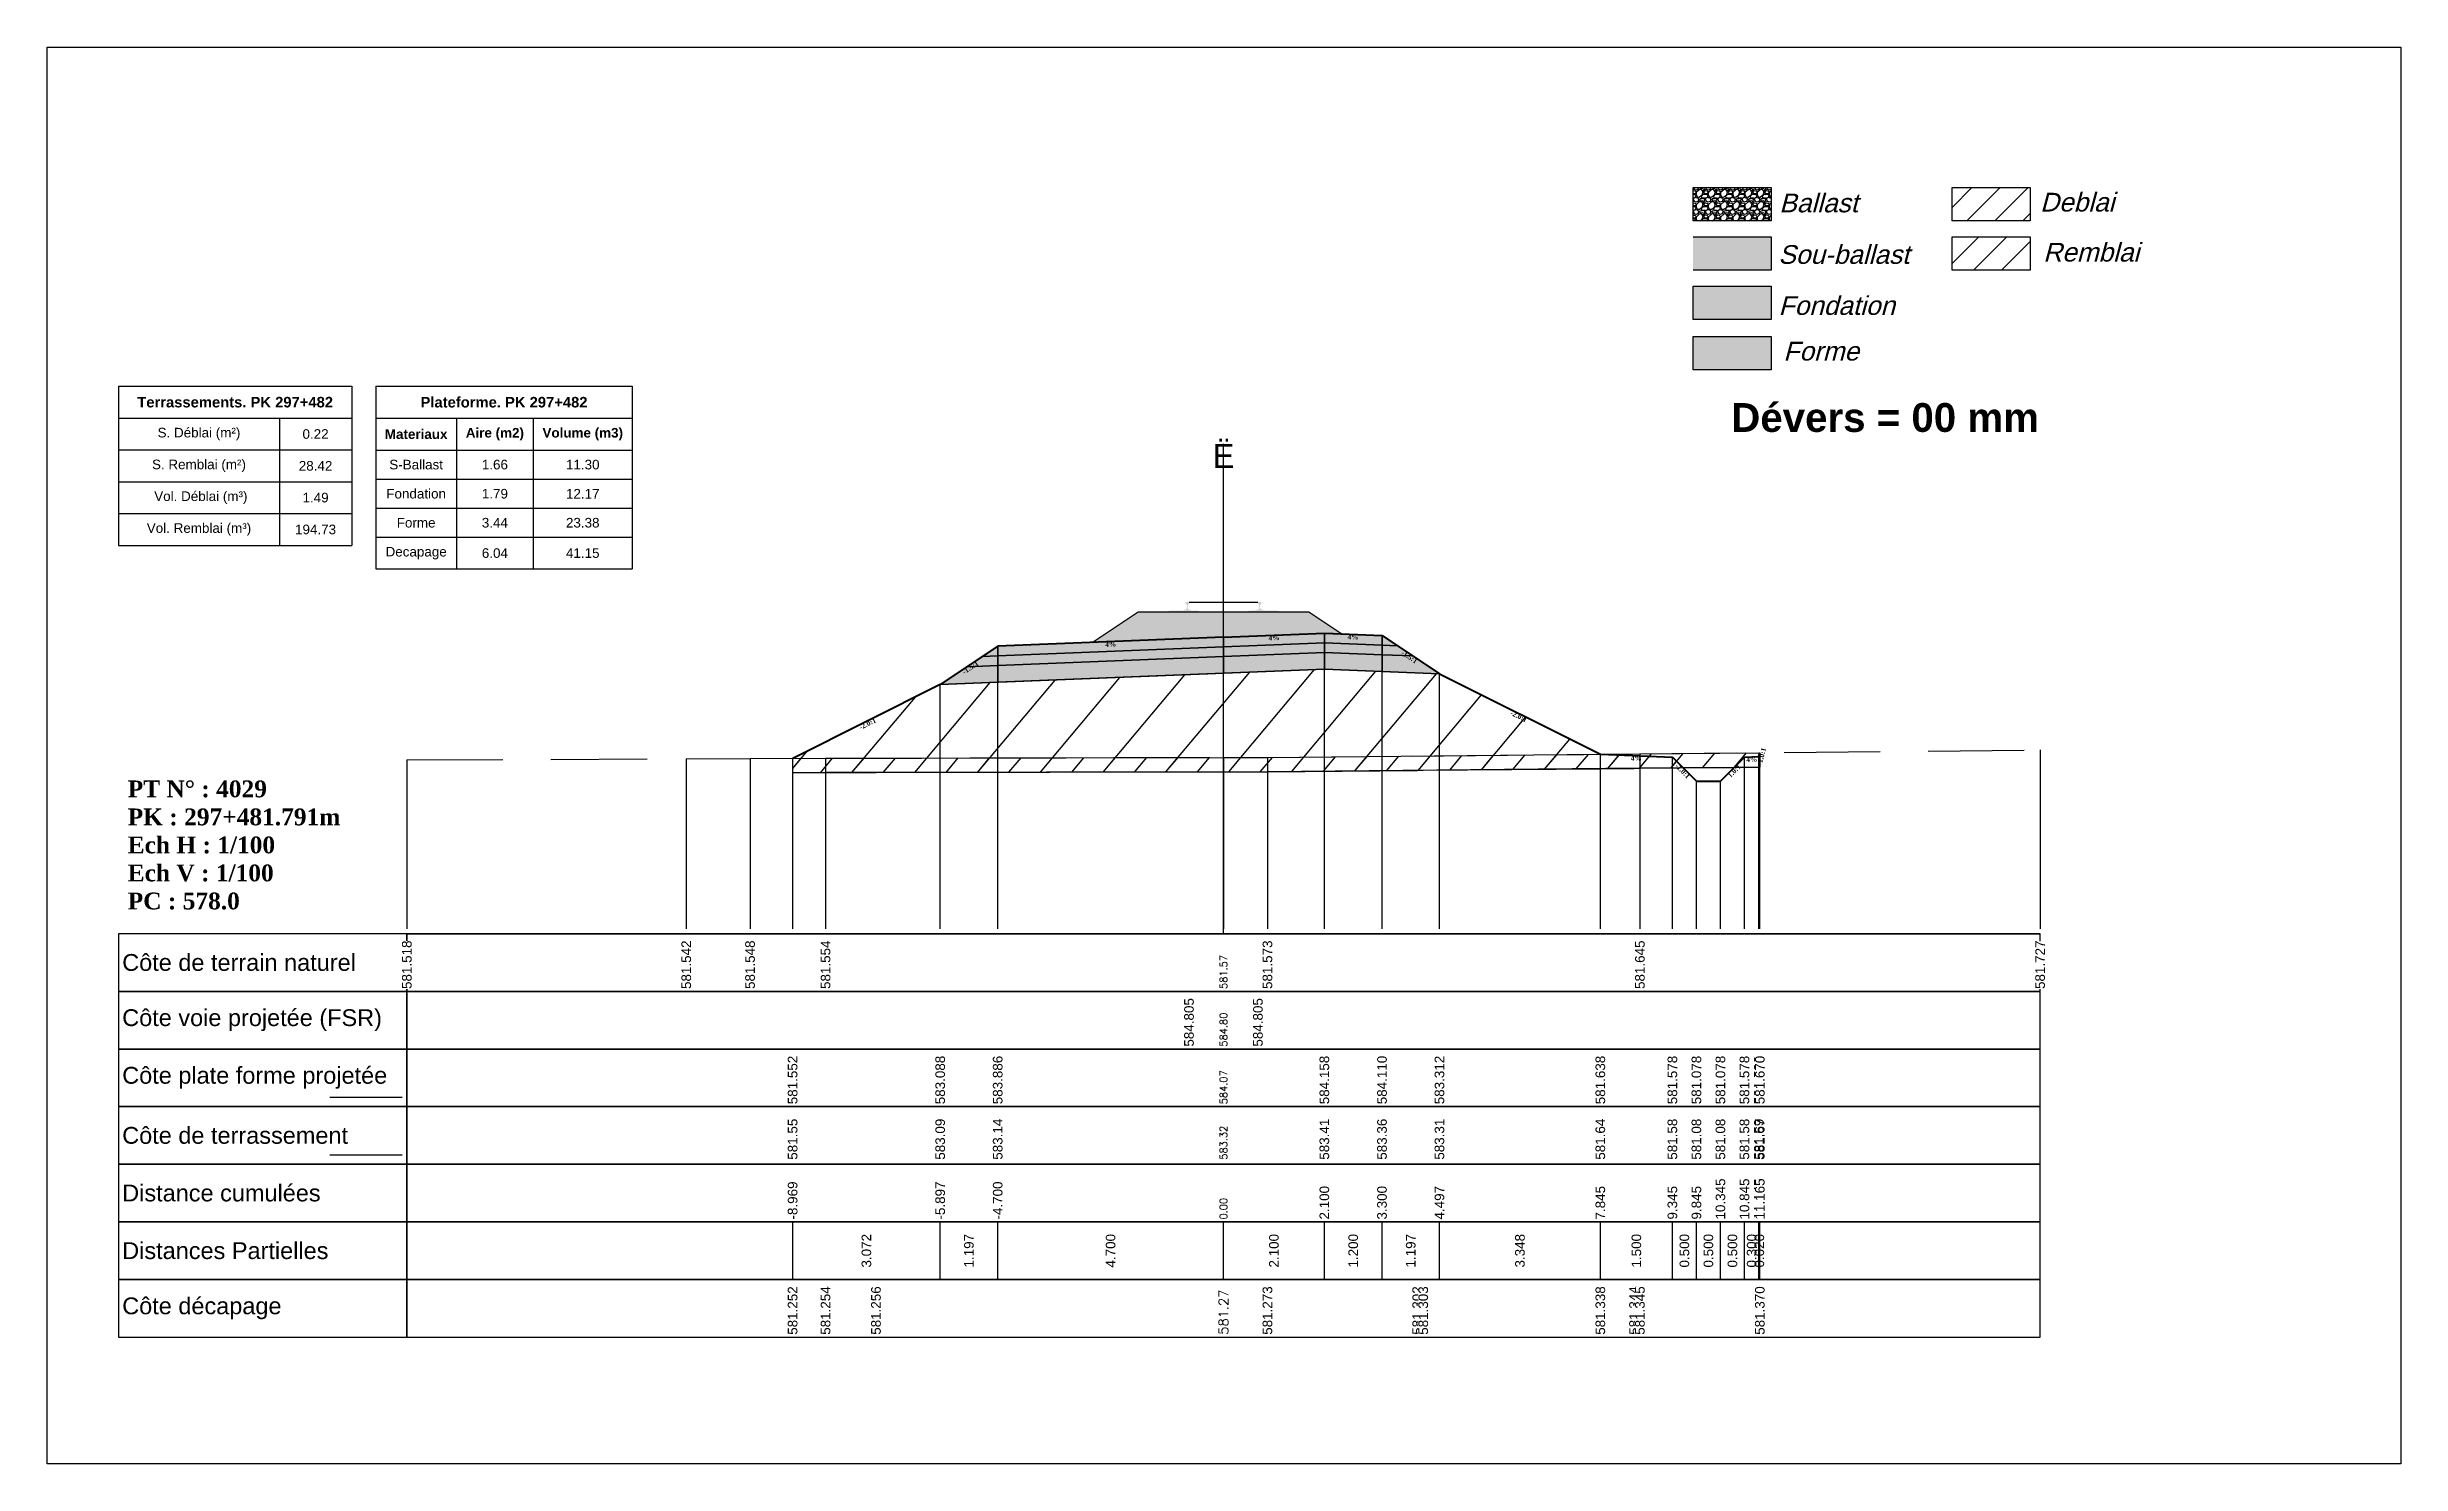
# Model space of a CAD drawing. Header units: millimetres. Extents: x 2762 to 3076, y 916 to 3305.
# Drawn here: x 3026.54 to 3075.54, y 2613.65 to 2643.15 of the extents above; entities that cross this region are included whole.
import ezdxf

# ---------------------------------------------------------------- set-up
doc = ezdxf.new("R2010")
doc.units = ezdxf.units.MM
doc.header["$LTSCALE"] = 2
doc.linetypes.add('CACHE', pattern=[9.525, 6.35, -3.175])
doc.linetypes.add('DASHED', pattern=[0.75, 0.5, -0.25])
for name, color, linetype in [('C-ANNO-TABL', 1, 'Continuous'), ('C-ANNO-TABL-TEXT', 150, 'Continuous'), ('C-ANNO-TABL-TITL', 150, 'Continuous'), ('C-ANNO-TABL-TTBL', 5, 'Continuous'), ('C-ROAD-CORR', 5, 'Continuous'), ('C-ROAD-SCTN', 7, 'Continuous')]:
    doc.layers.add(name, color=color, linetype=linetype)
doc.styles.add('ARIAL', font='arial.ttf')
doc.styles.add('C3D_Etiquette', font='romans.shx')
doc.styles.add('C3D_Profil_Travers', font='romans.shx')
doc.styles.get("Standard").update_dxf_attribs({"font": 'arial.ttf'})

msp = doc.modelspace()

# ---------------------------------------------------------------- texts
at = {"insert": (3061.599, 2635.733), "char_height": 0.6, "attachment_point": 1}
msp.add_mtext_dynamic_manual_height_columns('{\\fArial|b1|i0|c0|p34;Dévers = 00 mm}', width=8.82587, gutter_width=1.25, heights=[0], dxfattribs=at)
at = {"color": 7, "linetype": 'Continuous', "lineweight": -3}
for s, insert, char_height, attachment_point, style in [('{\\fWingdings|b0|i0|c2|p0;Ë}', (3051.03, 2634.384), 0.5, 8, 'C3D_Profil_Travers'), ('{\\fTimes New Roman|b1|i0|c0|p18;PT N° : 4029\\PPK : 297+481.791m\\PEch H : 1/100\\PEch V : 1/100\\PPC : 578.0}', (3028.218, 2625.184), 0.35, 7, 'C3D_Profil_Travers'), ('{\\fArial|b0|i0|c0|p34;Côte de terrain naturel}', (3028.104, 2624.084), 0.35, 4, 'C3D_Etiquette'), ('{\\fArial|b0|i0|c0|p34;Côte plate forme projetée}', (3028.104, 2621.684), 0.35, 4, 'C3D_Etiquette'), ('{\\fArial|b0|i0|c0|p34;Côte de terrassement}', (3028.104, 2620.484), 0.35, 4, 'C3D_Etiquette'), ('{\\fArial|b0|i0|c0|p34;Distance cumulées}', (3028.104, 2619.284), 0.35, 4, 'C3D_Etiquette'), ('{\\fArial|b0|i0|c0|p34;Distances Partielles}', (3028.104, 2618.084), 0.35, 4, 'C3D_Etiquette'), ('{\\fArial|b0|i0|c0|p34;Côte décapage}', (3028.104, 2616.884), 0.35, 4, 'C3D_Etiquette')]:
    msp.add_mtext(s, dxfattribs=dict(at, insert=insert, char_height=char_height, attachment_point=attachment_point, style=style))
at = {"color": 7, "linetype": 'Continuous', "lineweight": -3, "char_height": 0.1, "attachment_point": 2, "style": 'C3D_Etiquette'}
for s, insert, width, rotation in [('{\\fTimes New Roman|b1|i0|c0|p18;4%}', (3052.08, 2630.895), 0.37094, 2.2906), ('{\\fTimes New Roman|b1|i0|c0|p18;4%}', (3053.729, 2630.913), 0.42071, 357.7094), ('{\\fTimes New Roman|b1|i0|c0|p18;-1.5:1}', (3045.733, 2630.267), 0.34598, 33.6901), ('{\\fTimes New Roman|b1|i0|c0|p18;4%}', (3048.68, 2630.759), 0.42071, 2.2906), ('{\\fTimes New Roman|b1|i0|c0|p18;-1.5:1}', (3054.926, 2630.491), 0.34598, 326.3099), ('{\\fTimes New Roman|b1|i0|c0|p18;-2.0:1}', (3043.599, 2629.1), 0.34598, 26.5651), ('{\\fTimes New Roman|b1|i0|c0|p18;-2.0:1}', (3057.199, 2629.255), 0.34598, 333.4349), ('{\\fTimes New Roman|b1|i0|c0|p18;4%}', (3059.625, 2628.387), 0.42071, 357.7094), ('{\\fTimes New Roman|b1|i0|c0|p18;4%}', (3062.025, 2628.363), 0.37094, 2.2906), ('{\\fTimes New Roman|b1|i0|c0|p18;1.0:1}', (3062.189, 2628.412), 0.29446, 75.9638), ('{\\fTimes New Roman|b1|i0|c0|p18;-1.0:1}', (3060.622, 2628.109), 0.34598, 315), ('{\\fTimes New Roman|b1|i0|c0|p18;1.0:1}', (3061.627, 2628.109), 0.29001, 45)]:
    msp.add_mtext(s, dxfattribs=dict(at, insert=insert, width=width, rotation=rotation))
at = {"color": 7, "linetype": 'Continuous', "lineweight": -3, "rotation": 90, "style": 'C3D_Profil_Travers'}
for s, insert, char_height, attachment_point in [('581.57', (3051.03, 2623.534), 0.15, 4), ('584.80', (3051.03, 2622.334), 0.15, 4), ('584.07', (3051.03, 2621.134), 0.15, 4), ('{\\fArial|b0|i0|c0|p34;581.55}', (3042.061, 2619.979), 0.2, 4), ('{\\fArial|b0|i0|c0|p34;583.09}', (3045.133, 2619.979), 0.2, 4), ('{\\fArial|b0|i0|c0|p34;583.14}', (3046.33, 2619.979), 0.2, 4), ('583.32', (3051.03, 2619.979), 0.15, 4), ('{\\fArial|b0|i0|c0|p34;583.41}', (3053.13, 2619.979), 0.2, 4), ('{\\fArial|b0|i0|c0|p34;583.36}', (3054.33, 2619.979), 0.2, 4), ('{\\fArial|b0|i0|c0|p34;583.31}', (3055.526, 2619.979), 0.2, 4), ('{\\fArial|b0|i0|c0|p34;581.64}', (3058.875, 2619.979), 0.2, 4), ('{\\fArial|b0|i0|c0|p34;581.58}', (3060.375, 2619.979), 0.2, 4), ('{\\fArial|b0|i0|c0|p34;581.08}', (3060.875, 2619.979), 0.2, 4), ('{\\fArial|b0|i0|c0|p34;581.08}', (3061.375, 2619.979), 0.2, 4), ('{\\fArial|b0|i0|c0|p34;581.58}', (3061.875, 2619.979), 0.2, 4), ('{\\fArial|b0|i0|c0|p34;581.59}', (3062.175, 2619.979), 0.2, 4), ('{\\fArial|b0|i0|c0|p34;581.67}', (3062.195, 2619.979), 0.2, 4), ('0.00', (3051.03, 2618.734), 0.15, 4), ('{\\fArial|b0|i0|c0|p34;3.072}', (3043.597, 2618.084), 0.2, 5), ('{\\fArial|b0|i0|c0|p34;1.197}', (3045.731, 2618.084), 0.2, 5), ('{\\fArial|b0|i0|c0|p34;4.700}', (3048.68, 2618.084), 0.2, 5), ('{\\fArial|b0|i0|c0|p34;2.100}', (3052.08, 2618.084), 0.2, 5), ('{\\fArial|b0|i0|c0|p34;1.200}', (3053.73, 2618.084), 0.2, 5), ('{\\fArial|b0|i0|c0|p34;1.197}', (3054.928, 2618.084), 0.2, 5), ('{\\fArial|b0|i0|c0|p34;3.348}', (3057.201, 2618.084), 0.2, 5), ('{\\fArial|b0|i0|c0|p34;1.500}', (3059.625, 2618.084), 0.2, 5), ('{\\fArial|b0|i0|c0|p34;0.500}', (3060.625, 2618.084), 0.2, 5), ('{\\fArial|b0|i0|c0|p34;0.500}', (3061.125, 2618.084), 0.2, 5), ('{\\fArial|b0|i0|c0|p34;0.500}', (3061.625, 2618.084), 0.2, 5), ('{\\fArial|b0|i0|c0|p34;0.300}', (3062.025, 2618.084), 0.2, 5), ('{\\fArial|b0|i0|c0|p34;0.020}', (3062.185, 2618.084), 0.2, 5), ('581.27', (3051.03, 2616.334), 0.2, 4)]:
    msp.add_mtext(s, dxfattribs=dict(at, insert=insert, char_height=char_height, attachment_point=attachment_point))
at = {"color": 7, "linetype": 'Continuous', "lineweight": -3, "insert": (3028.104, 2622.884), "char_height": 0.35, "attachment_point": 4}
msp.add_mtext('{\\fArial|b0|i0|c0|p34;Côte voie projetée (FSR)}', dxfattribs=at)
at = {"layer": 'C-ANNO-TABL-TEXT', "color": 7, "style": 'ARIAL', "oblique": 15}
for s, p in [('Deblai', (3068.029, 2639.721)), ('Ballast', (3062.599, 2639.705)), ('Sou-ballast', (3062.579, 2638.632)), ('Remblai', (3068.093, 2638.679)), ('Fondation', (3062.584, 2637.569)), ('Forme', (3062.684, 2636.619))]:
    msp.add_text(s, height=0.39, dxfattribs=at).set_placement(p)
at = {"layer": 'C-ANNO-TABL-TEXT', "color": 7, "linetype": 'Continuous', "lineweight": -3, "char_height": 0.2, "attachment_point": 5, "style": 'ARIAL'}
for s, insert in [('{\\fArial|b0|i0|c0|p34;\\C7;0.22}', (3032.129, 2635.088)), ('{\\fArial|b0|i0|c0|p34;\\C7;28.42}', (3032.129, 2634.426)), ('{\\fArial|b0|i0|c0|p34;\\C7;S-Ballast}', (3034.223, 2634.451)), ('{\\fArial|b0|i0|c0|p34;\\C7;1.66}', (3035.862, 2634.451)), ('{\\C18;\\c0;11.30}', (3037.691, 2634.451)), ('{\\fArial|b0|i0|c0|p34;\\C7;1.49}', (3032.129, 2633.764)), ('{\\fArial|b0|i0|c0|p34;\\C7;Fondation}', (3034.223, 2633.845)), ('{\\fArial|b0|i0|c0|p34;\\C7;1.79}', (3035.862, 2633.845)), ('{\\C18;\\c0;12.17}', (3037.691, 2633.845)), ('{\\fArial|b0|i0|c0|p34;\\C7;Forme}', (3034.223, 2633.241)), ('{\\fArial|b0|i0|c0|p34;\\C7;3.44}', (3035.862, 2633.241)), ('{\\C18;\\c0;23.38}', (3037.691, 2633.241)), ('{\\fArial|b0|i0|c0|p34;\\C7;194.73}', (3032.129, 2633.101)), ('{\\fArial|b0|i0|c0|p34;\\C7;Decapage}', (3034.223, 2632.609)), ('{\\fArial|b0|i0|c0|p34;\\C7;6.04}', (3035.862, 2632.609)), ('{\\C18;\\c0;41.15}', (3037.691, 2632.609))]:
    msp.add_mtext(s, dxfattribs=dict(at, insert=insert))
at = {"layer": 'C-ANNO-TABL-TITL', "color": 7, "linetype": 'Continuous', "lineweight": -3, "attachment_point": 5, "style": 'ARIAL'}
for s, insert, char_height in [('{\\fArial|b1|i0|c0|p34;\\C7;Terrassements. PK 297+482}', (3030.455, 2635.751), 0.22), ('{\\fArial|b1|i0|c0|p34;\\C18;\\c0;Plateforme. PK 297+482}', (3036.052, 2635.75), 0.22), ('{\\fArial|b0|i0|c0|p34;\\C7;S. Déblai (m²) }', (3029.702, 2635.088), 0.2), ('{\\fArial|b1|i0|c0|p34;\\C7;Aire (m2)}', (3035.862, 2635.085), 0.2), ('{\\fArial|b1|i0|c0|p34;\\C7;Volume (m3)}', (3037.691, 2635.085), 0.2), ('{\\fArial|b1|i0|c0|p34;\\C7;Materiaux   }', (3034.223, 2635.085), 0.2), ('{\\fArial|b0|i0|c0|p34;\\C7;S. Remblai (m²) }', (3029.702, 2634.426), 0.2), ('{\\fArial|b0|i0|c0|p34;\\C7; Vol. Déblai (m³) }', (3029.702, 2633.764), 0.2), ('{\\fArial|b0|i0|c0|p34;\\C7;Vol. Remblai (m³)}', (3029.702, 2633.101), 0.2)]:
    msp.add_mtext(s, dxfattribs=dict(at, insert=insert, char_height=char_height))

# ---------------------------------------------------------------- hatches: boundary and pattern name
h = msp.add_hatch(color=11)
h.dxf.hatch_style = 1
h.paths.add_polyline_path([(3062.431, 2639.191), (3060.805, 2639.191), (3060.805, 2638.499), (3062.431, 2638.499)])
h = msp.add_hatch(color=30)
h.dxf.hatch_style = 1
h.paths.add_polyline_path([(3062.431, 2638.164), (3060.805, 2638.164), (3060.805, 2637.472), (3062.431, 2637.472)])
h = msp.add_hatch(color=83)
h.dxf.hatch_style = 1
h.paths.add_polyline_path([(3062.431, 2637.118), (3060.805, 2637.118), (3060.805, 2636.426), (3062.431, 2636.426)])
at = {"linetype": 'Continuous', "lineweight": -3}
h = msp.add_hatch(dxfattribs=at)
h.set_pattern_fill('GRAVEL', color=252, scale=0.009, style=0)
h.set_pattern_definition([(228.0128, (3048.461781, 2630.97669), (-1.8288, -2.0574), [0.030755, -3.0447435]), (184.96974, (3048.441207, 2630.95383), (2.743199999, 0.228600013), [0.0527764, -5.2248644]), (132.51045, (3048.388629, 2630.949258), (2.286, -2.5146), [0.0372133, -3.684125]), (267.2737, (3048.299475, 2630.892108), (0.2286, 4.572), [0.0480604, -4.7579794]), (292.83365, (3048.297189, 2630.844102), (-1.143, 2.7432), [0.047127, -4.6655827]), (357.2737, (3048.315477, 2630.800668), (-4.572, 0.2286), [0.0480604, -4.7579794]), (37.69424, (3048.363483, 2630.7983815), (-2.9718, -2.286), [0.0635574, -6.2921804]), (72.25533, (3048.413775, 2630.8372435), (1.6002, 5.0292), [0.0600048, -5.940473]), (121.42957, (3048.432063, 2630.894394), (-1.8288, 2.9718), [0.048223, -4.774099]), (175.23636, (3048.406917, 2630.935542), (2.5146, -0.2286), [0.055054, -2.697654]), (222.39744, (3048.352053, 2630.9401135), (-2.7432, -2.5146), [0.071197, -7.0485095]), (138.81407, (3048.52579, 2630.889822), (-1.6002, 1.3716), [0.0243004, -2.405751]), (171.46923, (3048.507501, 2630.905824), (2.9718, -0.4572), [0.0462314, -4.5769175]), (225, (3048.46178, 2630.91268), (-3e-17, -0.2286), [0.032329, -0.29096]), (203.1986, (3048.44578, 2630.940114), (1.143, 0.4572), [0.01741, -1.723556]), (291.8014, (3048.429777, 2630.933256), (-0.2286, 0.6858), [0.024621, -1.206428]), (30.9638, (3048.43892, 2630.910396), (0.6858, 0.4572), [0.039989, -1.292967]), (161.565, (3048.47321, 2630.93097), (0.4572, -0.2286), [0.028916, -0.693981]), (16.38954, (3048.297189, 2630.933256), (2.286, 0.6858), [0.040508, -4.0102944]), (70.34618, (3048.336051, 2630.944686), (-0.9144, -2.5146), [0.033984, -3.3643994]), (293.1986, (3048.47321, 2630.97669), (-0.4572, 1.143), [0.034819, -1.7061465]), (343.61046, (3048.486927, 2630.944686), (-2.286, 0.6858), [0.040508, -4.0102944]), (339.44395, (3048.29719, 2630.791524), (-1.143, 0.4572), [0.039063, -1.914096]), (294.77514, (3048.333765, 2630.777808), (-1.143, 2.5146), [0.0327305, -3.2403234]), (66.8014, (3048.475497, 2630.74809), (0.4572, 1.143), [0.034819, -1.7061465]), (17.35402, (3048.489213, 2630.780094), (-2.9718, -0.9144), [0.0383204, -3.793714]), (69.44395, (3048.363483, 2630.74809), (-0.4572, -1.143), [0.0195316, -1.933628]), (101.3099, (3048.46178, 2630.74809), (-0.2286, 0.9144), [0.011656, -1.1539795]), (165.9638, (3048.459495, 2630.75952), (0.6858, -0.2286), [0.047127, -0.895415]), (186.009, (3048.413775, 2630.77095), (2.286, 0.2286), [0.043674, -4.323723]), (303.69, (3048.43892, 2630.88982), (-0.2286, 0.4572), [0.032969, -0.79126]), (353.15723, (3048.457209, 2630.8623895), (3.8862, -0.4572), [0.05756, -5.698441]), (60.9454, (3048.51436, 2630.855532), (-0.9144, -1.6002), [0.023536, -2.330045]), (90, (3048.5258, 2630.8761), (-0.2286, 0.2286), [0.013716, -0.214884]), (120.25644, (3048.409203, 2630.777808), (0.9144, -1.6002), [0.031758, -3.1440547]), (48.0128, (3048.393201, 2630.80524), (1.8288, 2.0574), [0.06151, -3.0139886]), (0, (3048.43435, 2630.85096), (0.2286, 0.2286), [0.059436, -0.169164]), (325.30485, (3048.493785, 2630.85096), (2.286, -1.6002), [0.036145, -3.5783385]), (254.0546, (3048.523503, 2630.830386), (-0.2286, -0.9144), [0.033285, -1.6309485]), (207.64598, (3048.514359, 2630.798382), (-4.3434, -2.286), [0.054193, -5.365122]), (175.42608, (3048.466353, 2630.7732355), (-2.9718, 0.2286), [0.0573327, -5.675926])])
h.paths.add_polyline_path([(3048.297, 2630.748), (3049.255, 2631.386), (3049.298, 2631.386), (3051.03, 2631.386), (3052.761, 2631.386), (3052.805, 2631.386), (3053.494, 2630.927), (3053.13, 2630.941)])
msp.add_hatch(color=254, dxfattribs=at).paths.add_polyline_path([(3049.812, 2631.205), (3049.812, 2631.39), (3049.927, 2631.411), (3050.275, 2631.411), (3050.275, 2631.416), (3050.201, 2631.416), (3050.201, 2631.426), (3050.202, 2631.427), (3050.204, 2631.428), (3050.205, 2631.428), (3050.225, 2631.43), (3050.228, 2631.43), (3050.231, 2631.432), (3050.259, 2631.442), (3050.262, 2631.443), (3050.263, 2631.445), (3050.264, 2631.446), (3050.265, 2631.45), (3050.266, 2631.457), (3050.267, 2631.466), (3050.268, 2631.477), (3050.268, 2631.501), (3050.267, 2631.516), (3050.267, 2631.523), (3050.266, 2631.529), (3050.265, 2631.533), (3050.265, 2631.535), (3050.264, 2631.539), (3050.263, 2631.54), (3050.262, 2631.542), (3050.261, 2631.543), (3050.26, 2631.544), (3050.244, 2631.549), (3050.242, 2631.551), (3050.241, 2631.552), (3050.24, 2631.553), (3050.24, 2631.556), (3050.24, 2631.574), (3050.241, 2631.578), (3050.242, 2631.581), (3050.244, 2631.583), (3050.246, 2631.585), (3050.249, 2631.586), (3050.25, 2631.586), (3050.254, 2631.587), (3050.258, 2631.588), (3050.261, 2631.588), (3050.265, 2631.588), (3050.27, 2631.588), (3050.273, 2631.588), (3050.276, 2631.588), (3050.28, 2631.588), (3050.283, 2631.588), (3050.287, 2631.588), (3050.292, 2631.588), (3050.295, 2631.588), (3050.299, 2631.587), (3050.303, 2631.586), (3050.304, 2631.586), (3050.306, 2631.585), (3050.309, 2631.583), (3050.311, 2631.581), (3050.312, 2631.578), (3050.312, 2631.574), (3050.312, 2631.556), (3050.312, 2631.553), (3050.312, 2631.552), (3050.311, 2631.551), (3050.309, 2631.549), (3050.293, 2631.544), (3050.292, 2631.543), (3050.29, 2631.542), (3050.289, 2631.54), (3050.289, 2631.539), (3050.288, 2631.535), (3050.287, 2631.533), (3050.287, 2631.529), (3050.286, 2631.523), (3050.285, 2631.516), (3050.285, 2631.501), (3050.285, 2631.477), (3050.286, 2631.466), (3050.287, 2631.457), (3050.288, 2631.45), (3050.289, 2631.446), (3050.29, 2631.445), (3050.291, 2631.443), (3050.293, 2631.442), (3050.322, 2631.432), (3050.325, 2631.43), (3050.328, 2631.43), (3050.348, 2631.428), (3050.349, 2631.428), (3050.35, 2631.427), (3050.351, 2631.426), (3050.351, 2631.416), (3050.277, 2631.416), (3050.277, 2631.411), (3050.481, 2631.411), (3050.613, 2631.38), (3051.447, 2631.38), (3051.578, 2631.411), (3051.782, 2631.411), (3051.782, 2631.416), (3051.708, 2631.416), (3051.708, 2631.426), (3051.709, 2631.427), (3051.711, 2631.428), (3051.712, 2631.428), (3051.732, 2631.43), (3051.735, 2631.43), (3051.738, 2631.432), (3051.766, 2631.442), (3051.769, 2631.443), (3051.77, 2631.445), (3051.771, 2631.446), (3051.772, 2631.45), (3051.773, 2631.457), (3051.774, 2631.466), (3051.775, 2631.477), (3051.775, 2631.501), (3051.774, 2631.516), (3051.774, 2631.523), (3051.773, 2631.529), (3051.772, 2631.533), (3051.772, 2631.535), (3051.771, 2631.539), (3051.77, 2631.54), (3051.769, 2631.542), (3051.768, 2631.543), (3051.767, 2631.544), (3051.751, 2631.549), (3051.749, 2631.551), (3051.748, 2631.552), (3051.747, 2631.553), (3051.747, 2631.556), (3051.747, 2631.574), (3051.748, 2631.578), (3051.749, 2631.581), (3051.751, 2631.583), (3051.753, 2631.585), (3051.756, 2631.586), (3051.757, 2631.586), (3051.761, 2631.587), (3051.765, 2631.588), (3051.768, 2631.588), (3051.772, 2631.588), (3051.777, 2631.588), (3051.78, 2631.588), (3051.783, 2631.588), (3051.787, 2631.588), (3051.79, 2631.588), (3051.794, 2631.588), (3051.799, 2631.588), (3051.802, 2631.588), (3051.806, 2631.587), (3051.81, 2631.586), (3051.811, 2631.586), (3051.813, 2631.585), (3051.816, 2631.583), (3051.818, 2631.581), (3051.819, 2631.578), (3051.819, 2631.574), (3051.819, 2631.556), (3051.819, 2631.553), (3051.819, 2631.552), (3051.818, 2631.551), (3051.816, 2631.549), (3051.8, 2631.544), (3051.799, 2631.543), (3051.797, 2631.542), (3051.796, 2631.54), (3051.796, 2631.539), (3051.795, 2631.535), (3051.794, 2631.533), (3051.794, 2631.529), (3051.793, 2631.523), (3051.792, 2631.516), (3051.792, 2631.501), (3051.792, 2631.477), (3051.793, 2631.466), (3051.794, 2631.457), (3051.795, 2631.45), (3051.796, 2631.446), (3051.797, 2631.445), (3051.798, 2631.443), (3051.8, 2631.442), (3051.829, 2631.432), (3051.832, 2631.43), (3051.835, 2631.43), (3051.855, 2631.428), (3051.856, 2631.428), (3051.857, 2631.427), (3051.858, 2631.426), (3051.858, 2631.416), (3051.784, 2631.416), (3051.784, 2631.411), (3052.132, 2631.411), (3052.247, 2631.39), (3052.247, 2631.205)])
h = msp.add_hatch(color=11, dxfattribs=at)
h.paths.add_polyline_path([(3054.33, 2630.693), (3054.33, 2630.893), (3054.649, 2630.681)])
h.paths.add_polyline_path([(3053.13, 2630.741), (3053.13, 2630.941), (3054.33, 2630.893), (3054.33, 2630.693)])
h.paths.add_polyline_path([(3051.03, 2630.657), (3051.03, 2630.857), (3053.13, 2630.941), (3053.13, 2630.741)])
h.paths.add_polyline_path([(3046.33, 2630.469), (3046.33, 2630.669), (3051.03, 2630.857), (3051.03, 2630.657)])
h.paths.add_polyline_path([(3046.01, 2630.457), (3046.33, 2630.669), (3046.33, 2630.469)])
h = msp.add_hatch(color=83, dxfattribs=at)
h.paths.add_polyline_path([(3054.33, 2630.143), (3054.33, 2630.493), (3054.968, 2630.468), (3055.526, 2630.096)])
h.paths.add_polyline_path([(3053.13, 2630.191), (3053.13, 2630.541), (3054.33, 2630.493), (3054.33, 2630.143)])
h.paths.add_polyline_path([(3051.03, 2630.107), (3051.03, 2630.457), (3053.13, 2630.541), (3053.13, 2630.191)])
h.paths.add_polyline_path([(3046.33, 2629.919), (3046.33, 2630.269), (3051.03, 2630.457), (3051.03, 2630.107)])
h.paths.add_polyline_path([(3045.133, 2629.872), (3045.691, 2630.244), (3046.33, 2630.269), (3046.33, 2629.919)])
h = msp.add_hatch(color=30, dxfattribs=at)
h.paths.add_polyline_path([(3054.33, 2630.493), (3054.33, 2630.693), (3054.649, 2630.681), (3054.968, 2630.468)])
h.paths.add_polyline_path([(3053.13, 2630.541), (3053.13, 2630.741), (3054.33, 2630.693), (3054.33, 2630.493)])
h.paths.add_polyline_path([(3051.03, 2630.457), (3051.03, 2630.657), (3053.13, 2630.741), (3053.13, 2630.541)])
h.paths.add_polyline_path([(3046.33, 2630.269), (3046.33, 2630.469), (3051.03, 2630.657), (3051.03, 2630.457)])
h.paths.add_polyline_path([(3045.691, 2630.244), (3046.01, 2630.457), (3046.33, 2630.469), (3046.33, 2630.269)])
h = msp.add_hatch(dxfattribs=at)
h.set_pattern_fill('_U', color=3, angle=50, style=0, pattern_type=0)
h.set_pattern_definition([(50, (3061.6616, 2628.1483), (-0.766044, 0.64279), [])])
h.paths.add_polyline_path([(3061.662, 2628.148), (3061.875, 2628.361), (3062.175, 2628.373), (3062.195, 2628.454), (3062.195, 2628.154)])
h.paths.add_polyline_path([(3042.061, 2628.036), (3042.061, 2628.336), (3045.133, 2629.872), (3053.13, 2630.191), (3055.526, 2630.096), (3058.875, 2628.421), (3060.375, 2628.361), (3060.598, 2628.138), (3059.699, 2628.129), (3051.945, 2628.056), (3042.747, 2628.038)])
h = msp.add_hatch(dxfattribs=at)
h.set_pattern_fill('_U', color=150, scale=0.5, angle=50, style=0, pattern_type=0)
h.set_pattern_definition([(50, (3061.66156, 2628.1483), (-0.383022, 0.321394), [])])
h.paths.add_polyline_path([(3061.662, 2628.148), (3061.875, 2628.361), (3062.175, 2628.373), (3062.195, 2628.454), (3062.195, 2628.154)])
h.paths.add_polyline_path([(3058.875, 2628.421), (3059.699, 2628.429), (3062.195, 2628.454), (3062.175, 2628.373), (3061.875, 2628.361), (3061.662, 2628.148), (3060.598, 2628.138), (3060.375, 2628.361)])
h.paths.add_polyline_path([(3042.061, 2628.036), (3042.061, 2628.336), (3042.747, 2628.338), (3051.945, 2628.356), (3058.875, 2628.421), (3060.375, 2628.361), (3060.598, 2628.138), (3059.699, 2628.129), (3051.945, 2628.056), (3042.747, 2628.038)])

# ---------------------------------------------------------------- linework, layer by layer
for p, q in [((3060.805, 2640.219), (3062.431, 2640.219)), ((3060.805, 2640.219), (3062.431, 2640.219)), ((3060.805, 2639.527), (3060.805, 2640.219)), ((3062.431, 2640.219), (3062.431, 2639.527)), ((3062.431, 2640.219), (3062.431, 2639.527)), ((3066.198, 2640.219), (3067.824, 2640.219)), ((3066.198, 2639.527), (3066.198, 2640.219)), ((3067.824, 2640.219), (3067.824, 2639.527)), ((3062.431, 2639.527), (3060.805, 2639.527)), ((3062.431, 2639.527), (3060.805, 2639.527)), ((3060.805, 2639.191), (3062.431, 2639.191)), ((3062.431, 2639.191), (3062.431, 2638.499)), ((3067.824, 2639.527), (3066.198, 2639.527)), ((3066.198, 2639.191), (3067.824, 2639.191)), ((3066.198, 2638.499), (3066.198, 2639.191)), ((3067.824, 2639.191), (3067.824, 2638.499)), ((3062.431, 2638.499), (3060.805, 2638.499)), ((3060.805, 2638.164), (3062.431, 2638.164)), ((3060.805, 2637.472), (3060.805, 2638.164)), ((3062.431, 2638.164), (3062.431, 2637.472)), ((3067.824, 2638.499), (3066.198, 2638.499)), ((3062.431, 2637.472), (3060.805, 2637.472)), ((3060.805, 2637.118), (3062.431, 2637.118)), ((3060.805, 2636.426), (3060.805, 2637.118)), ((3062.431, 2637.118), (3062.431, 2636.426)), ((3062.431, 2636.426), (3060.805, 2636.426))]:
    msp.add_line(p, q)
at = {"linetype": 'Continuous'}
for p, q in [((3060.808, 2640.172), (3060.805, 2640.173)), ((3060.805, 2640.17), (3060.808, 2640.172)), ((3060.845, 2640.144), (3060.805, 2640.15)), ((3060.811, 2640.219), (3060.824, 2640.188)), ((3060.823, 2640.188), (3060.866, 2640.175)), ((3060.868, 2640.128), (3060.847, 2640.145)), ((3060.866, 2640.175), (3060.91, 2640.188)), ((3060.869, 2640.129), (3060.867, 2640.076)), ((3060.867, 2640.111), (3060.867, 2640.127)), ((3060.934, 2640.175), (3060.875, 2640.122)), ((3060.91, 2640.187), (3060.921, 2640.219)), ((3060.987, 2640.175), (3060.926, 2640.18)), ((3060.967, 2640.193), (3060.943, 2640.219)), ((3061.01, 2640.199), (3060.952, 2640.194)), ((3061.014, 2640.131), (3060.986, 2640.176)), ((3060.996, 2640.068), (3061.016, 2640.132)), ((3061.013, 2640.175), (3061.023, 2640.15)), ((3061.032, 2640.183), (3061.014, 2640.176)), ((3061.024, 2640.149), (3061.062, 2640.172)), ((3061.049, 2640.152), (3061.024, 2640.127)), ((3061.024, 2640.127), (3061.044, 2640.096)), ((3061.044, 2640.219), (3061.026, 2640.198)), ((3061.044, 2640.219), (3061.026, 2640.198)), ((3061.062, 2640.172), (3061.031, 2640.182)), ((3061.099, 2640.144), (3061.049, 2640.151)), ((3061.099, 2640.144), (3061.049, 2640.151)), ((3061.065, 2640.219), (3061.078, 2640.188)), ((3061.065, 2640.219), (3061.078, 2640.188)), ((3061.077, 2640.188), (3061.12, 2640.175)), ((3061.077, 2640.188), (3061.12, 2640.175)), ((3061.122, 2640.128), (3061.101, 2640.145)), ((3061.122, 2640.128), (3061.101, 2640.145)), ((3061.12, 2640.175), (3061.164, 2640.188)), ((3061.12, 2640.175), (3061.164, 2640.188)), ((3061.123, 2640.129), (3061.121, 2640.076)), ((3061.123, 2640.129), (3061.121, 2640.076)), ((3061.121, 2640.111), (3061.121, 2640.127)), ((3061.121, 2640.111), (3061.121, 2640.127)), ((3061.188, 2640.175), (3061.129, 2640.122)), ((3061.188, 2640.175), (3061.129, 2640.122)), ((3061.164, 2640.187), (3061.175, 2640.219)), ((3061.164, 2640.187), (3061.175, 2640.219)), ((3061.241, 2640.175), (3061.18, 2640.18)), ((3061.241, 2640.175), (3061.18, 2640.18)), ((3061.221, 2640.193), (3061.197, 2640.219)), ((3061.221, 2640.193), (3061.197, 2640.219)), ((3061.264, 2640.199), (3061.206, 2640.194)), ((3061.264, 2640.199), (3061.206, 2640.194)), ((3061.268, 2640.131), (3061.24, 2640.176)), ((3061.268, 2640.131), (3061.24, 2640.176)), ((3061.25, 2640.068), (3061.27, 2640.132)), ((3061.25, 2640.068), (3061.27, 2640.132)), ((3061.267, 2640.175), (3061.277, 2640.15)), ((3061.267, 2640.175), (3061.277, 2640.15)), ((3061.286, 2640.183), (3061.268, 2640.176)), ((3061.286, 2640.183), (3061.268, 2640.176)), ((3061.278, 2640.149), (3061.316, 2640.172)), ((3061.278, 2640.149), (3061.316, 2640.172)), ((3061.303, 2640.152), (3061.278, 2640.127)), ((3061.303, 2640.152), (3061.278, 2640.127)), ((3061.278, 2640.127), (3061.298, 2640.096)), ((3061.278, 2640.127), (3061.298, 2640.096)), ((3061.298, 2640.219), (3061.28, 2640.198)), ((3061.298, 2640.219), (3061.28, 2640.198)), ((3061.316, 2640.172), (3061.285, 2640.182)), ((3061.316, 2640.172), (3061.285, 2640.182)), ((3061.353, 2640.144), (3061.303, 2640.151)), ((3061.353, 2640.144), (3061.303, 2640.151)), ((3061.319, 2640.219), (3061.332, 2640.188)), ((3061.319, 2640.219), (3061.332, 2640.188)), ((3061.331, 2640.188), (3061.374, 2640.175)), ((3061.331, 2640.188), (3061.374, 2640.175)), ((3061.376, 2640.128), (3061.355, 2640.145)), ((3061.376, 2640.128), (3061.355, 2640.145)), ((3061.374, 2640.175), (3061.418, 2640.188)), ((3061.374, 2640.175), (3061.418, 2640.188)), ((3061.377, 2640.129), (3061.375, 2640.076)), ((3061.377, 2640.129), (3061.375, 2640.076)), ((3061.375, 2640.111), (3061.375, 2640.127)), ((3061.375, 2640.111), (3061.375, 2640.127)), ((3061.442, 2640.175), (3061.383, 2640.122)), ((3061.442, 2640.175), (3061.383, 2640.122)), ((3061.418, 2640.187), (3061.429, 2640.219)), ((3061.418, 2640.187), (3061.429, 2640.219)), ((3061.495, 2640.175), (3061.434, 2640.18)), ((3061.495, 2640.175), (3061.434, 2640.18)), ((3061.475, 2640.193), (3061.451, 2640.219)), ((3061.475, 2640.193), (3061.451, 2640.219)), ((3061.518, 2640.199), (3061.46, 2640.194)), ((3061.518, 2640.199), (3061.46, 2640.194)), ((3061.522, 2640.131), (3061.494, 2640.176)), ((3061.522, 2640.131), (3061.494, 2640.176)), ((3061.504, 2640.068), (3061.524, 2640.132)), ((3061.504, 2640.068), (3061.524, 2640.132)), ((3061.521, 2640.175), (3061.531, 2640.15)), ((3061.521, 2640.175), (3061.531, 2640.15)), ((3061.54, 2640.183), (3061.522, 2640.176)), ((3061.54, 2640.183), (3061.522, 2640.176)), ((3061.532, 2640.149), (3061.57, 2640.172)), ((3061.532, 2640.149), (3061.57, 2640.172)), ((3061.557, 2640.152), (3061.532, 2640.127)), ((3061.557, 2640.152), (3061.532, 2640.127)), ((3061.532, 2640.127), (3061.552, 2640.096)), ((3061.532, 2640.127), (3061.552, 2640.096)), ((3061.552, 2640.219), (3061.534, 2640.198)), ((3061.552, 2640.219), (3061.534, 2640.198)), ((3061.57, 2640.172), (3061.539, 2640.182)), ((3061.57, 2640.172), (3061.539, 2640.182)), ((3061.607, 2640.144), (3061.557, 2640.151)), ((3061.607, 2640.144), (3061.557, 2640.151)), ((3061.573, 2640.219), (3061.586, 2640.188)), ((3061.573, 2640.219), (3061.586, 2640.188)), ((3061.585, 2640.188), (3061.628, 2640.175)), ((3061.585, 2640.188), (3061.628, 2640.175)), ((3061.63, 2640.128), (3061.609, 2640.145)), ((3061.63, 2640.128), (3061.609, 2640.145)), ((3061.628, 2640.175), (3061.672, 2640.188)), ((3061.628, 2640.175), (3061.672, 2640.188)), ((3061.631, 2640.129), (3061.629, 2640.076)), ((3061.631, 2640.129), (3061.629, 2640.076)), ((3061.629, 2640.111), (3061.629, 2640.127)), ((3061.629, 2640.111), (3061.629, 2640.127)), ((3061.696, 2640.175), (3061.637, 2640.122)), ((3061.696, 2640.175), (3061.637, 2640.122)), ((3061.672, 2640.187), (3061.683, 2640.219)), ((3061.672, 2640.187), (3061.683, 2640.219)), ((3061.749, 2640.175), (3061.688, 2640.18)), ((3061.749, 2640.175), (3061.688, 2640.18)), ((3061.729, 2640.193), (3061.705, 2640.219)), ((3061.729, 2640.193), (3061.705, 2640.219)), ((3061.772, 2640.199), (3061.714, 2640.194)), ((3061.772, 2640.199), (3061.714, 2640.194)), ((3061.776, 2640.131), (3061.748, 2640.176)), ((3061.776, 2640.131), (3061.748, 2640.176)), ((3061.758, 2640.068), (3061.778, 2640.132)), ((3061.758, 2640.068), (3061.778, 2640.132)), ((3061.775, 2640.175), (3061.785, 2640.15)), ((3061.775, 2640.175), (3061.785, 2640.15)), ((3061.794, 2640.183), (3061.776, 2640.176)), ((3061.794, 2640.183), (3061.776, 2640.176)), ((3061.786, 2640.149), (3061.824, 2640.172)), ((3061.786, 2640.149), (3061.824, 2640.172)), ((3061.811, 2640.152), (3061.786, 2640.127)), ((3061.811, 2640.152), (3061.786, 2640.127)), ((3061.786, 2640.127), (3061.806, 2640.096)), ((3061.786, 2640.127), (3061.806, 2640.096)), ((3061.806, 2640.219), (3061.788, 2640.198)), ((3061.806, 2640.219), (3061.788, 2640.198)), ((3061.824, 2640.172), (3061.793, 2640.182)), ((3061.824, 2640.172), (3061.793, 2640.182)), ((3061.861, 2640.144), (3061.811, 2640.151)), ((3061.861, 2640.144), (3061.811, 2640.151)), ((3061.827, 2640.219), (3061.84, 2640.188)), ((3061.827, 2640.219), (3061.84, 2640.188)), ((3061.839, 2640.188), (3061.882, 2640.175)), ((3061.839, 2640.188), (3061.882, 2640.175)), ((3061.884, 2640.128), (3061.863, 2640.145)), ((3061.884, 2640.128), (3061.863, 2640.145)), ((3061.882, 2640.175), (3061.926, 2640.188)), ((3061.882, 2640.175), (3061.926, 2640.188)), ((3061.885, 2640.129), (3061.883, 2640.076)), ((3061.885, 2640.129), (3061.883, 2640.076)), ((3061.883, 2640.111), (3061.883, 2640.127)), ((3061.883, 2640.111), (3061.883, 2640.127)), ((3061.95, 2640.175), (3061.891, 2640.122)), ((3061.95, 2640.175), (3061.891, 2640.122)), ((3061.926, 2640.187), (3061.937, 2640.219)), ((3061.926, 2640.187), (3061.937, 2640.219)), ((3062.003, 2640.175), (3061.942, 2640.18)), ((3062.003, 2640.175), (3061.942, 2640.18)), ((3061.983, 2640.193), (3061.959, 2640.219)), ((3061.983, 2640.193), (3061.959, 2640.219)), ((3062.026, 2640.199), (3061.968, 2640.194)), ((3062.026, 2640.199), (3061.968, 2640.194)), ((3062.03, 2640.131), (3062.002, 2640.176)), ((3062.03, 2640.131), (3062.002, 2640.176)), ((3062.012, 2640.068), (3062.032, 2640.132)), ((3062.012, 2640.068), (3062.032, 2640.132)), ((3062.029, 2640.175), (3062.039, 2640.15)), ((3062.029, 2640.175), (3062.039, 2640.15)), ((3062.048, 2640.183), (3062.03, 2640.176)), ((3062.048, 2640.183), (3062.03, 2640.176)), ((3062.04, 2640.149), (3062.078, 2640.172)), ((3062.04, 2640.149), (3062.078, 2640.172)), ((3062.065, 2640.152), (3062.04, 2640.127)), ((3062.065, 2640.152), (3062.04, 2640.127)), ((3062.04, 2640.127), (3062.06, 2640.096)), ((3062.04, 2640.127), (3062.06, 2640.096)), ((3062.06, 2640.219), (3062.042, 2640.198)), ((3062.06, 2640.219), (3062.042, 2640.198)), ((3062.078, 2640.172), (3062.047, 2640.182)), ((3062.078, 2640.172), (3062.047, 2640.182)), ((3062.115, 2640.144), (3062.065, 2640.151)), ((3062.115, 2640.144), (3062.065, 2640.151)), ((3062.081, 2640.219), (3062.094, 2640.188)), ((3062.081, 2640.219), (3062.094, 2640.188)), ((3062.093, 2640.188), (3062.136, 2640.175)), ((3062.093, 2640.188), (3062.136, 2640.175)), ((3062.138, 2640.128), (3062.117, 2640.145)), ((3062.138, 2640.128), (3062.117, 2640.145)), ((3062.136, 2640.175), (3062.18, 2640.188)), ((3062.136, 2640.175), (3062.18, 2640.188)), ((3062.139, 2640.129), (3062.137, 2640.076)), ((3062.139, 2640.129), (3062.137, 2640.076)), ((3062.137, 2640.111), (3062.137, 2640.127)), ((3062.137, 2640.111), (3062.137, 2640.127)), ((3062.204, 2640.175), (3062.145, 2640.122)), ((3062.204, 2640.175), (3062.145, 2640.122)), ((3062.18, 2640.187), (3062.191, 2640.219)), ((3062.18, 2640.187), (3062.191, 2640.219)), ((3062.257, 2640.175), (3062.196, 2640.18)), ((3062.257, 2640.175), (3062.196, 2640.18)), ((3062.237, 2640.193), (3062.213, 2640.219)), ((3062.237, 2640.193), (3062.213, 2640.219)), ((3062.28, 2640.199), (3062.222, 2640.194)), ((3062.28, 2640.199), (3062.222, 2640.194)), ((3062.284, 2640.131), (3062.256, 2640.176)), ((3062.284, 2640.131), (3062.256, 2640.176)), ((3062.266, 2640.068), (3062.286, 2640.132)), ((3062.266, 2640.068), (3062.286, 2640.132)), ((3062.283, 2640.175), (3062.293, 2640.15)), ((3062.283, 2640.175), (3062.293, 2640.15)), ((3062.302, 2640.183), (3062.284, 2640.176)), ((3062.302, 2640.183), (3062.284, 2640.176)), ((3062.294, 2640.149), (3062.332, 2640.172)), ((3062.294, 2640.149), (3062.332, 2640.172)), ((3062.319, 2640.152), (3062.294, 2640.127)), ((3062.319, 2640.152), (3062.294, 2640.127)), ((3062.294, 2640.127), (3062.314, 2640.096)), ((3062.294, 2640.127), (3062.314, 2640.096)), ((3062.314, 2640.219), (3062.296, 2640.198)), ((3062.314, 2640.219), (3062.296, 2640.198)), ((3062.332, 2640.172), (3062.301, 2640.182)), ((3062.332, 2640.172), (3062.301, 2640.182)), ((3062.369, 2640.144), (3062.319, 2640.151)), ((3062.369, 2640.144), (3062.319, 2640.151)), ((3062.335, 2640.219), (3062.348, 2640.188)), ((3062.335, 2640.219), (3062.348, 2640.188)), ((3062.347, 2640.188), (3062.39, 2640.175)), ((3062.347, 2640.188), (3062.39, 2640.175)), ((3062.392, 2640.128), (3062.371, 2640.145)), ((3062.392, 2640.128), (3062.371, 2640.145)), ((3062.39, 2640.175), (3062.431, 2640.187)), ((3062.39, 2640.175), (3062.431, 2640.187)), ((3062.393, 2640.129), (3062.391, 2640.076)), ((3062.393, 2640.129), (3062.391, 2640.076)), ((3062.391, 2640.111), (3062.391, 2640.127)), ((3062.391, 2640.111), (3062.391, 2640.127)), ((3062.431, 2640.151), (3062.399, 2640.122)), ((3062.431, 2640.151), (3062.399, 2640.122)), ((3060.805, 2640.104), (3060.855, 2640.098)), ((3060.805, 2640.083), (3060.831, 2640.083)), ((3060.857, 2640.019), (3060.805, 2639.992)), ((3060.808, 2639.918), (3060.805, 2639.919)), ((3060.805, 2639.916), (3060.808, 2639.918)), ((3060.845, 2639.89), (3060.805, 2639.896)), ((3060.805, 2639.85), (3060.855, 2639.844)), ((3060.805, 2639.829), (3060.831, 2639.829)), ((3060.857, 2639.765), (3060.805, 2639.738)), ((3060.808, 2639.664), (3060.805, 2639.665)), ((3060.805, 2639.662), (3060.808, 2639.664)), ((3060.845, 2639.636), (3060.805, 2639.642)), ((3060.809, 2639.969), (3060.824, 2639.934)), ((3060.809, 2639.715), (3060.824, 2639.68)), ((3060.81, 2639.969), (3060.826, 2640.005)), ((3060.81, 2639.715), (3060.826, 2639.751)), ((3060.823, 2639.934), (3060.866, 2639.921)), ((3060.823, 2639.68), (3060.866, 2639.667)), ((3060.826, 2640.005), (3060.867, 2640.018)), ((3060.826, 2639.751), (3060.867, 2639.764)), ((3060.83, 2640.086), (3060.864, 2640.063)), ((3060.83, 2639.832), (3060.864, 2639.809)), ((3060.868, 2639.874), (3060.847, 2639.891)), ((3060.868, 2639.62), (3060.847, 2639.637)), ((3060.854, 2640.088), (3060.867, 2640.111)), ((3060.864, 2640.061), (3060.854, 2640.025)), ((3060.854, 2639.834), (3060.867, 2639.857)), ((3060.864, 2639.807), (3060.854, 2639.771)), ((3060.866, 2640.016), (3060.907, 2640.001)), ((3060.866, 2639.921), (3060.91, 2639.934)), ((3060.866, 2639.762), (3060.907, 2639.747)), ((3060.866, 2639.667), (3060.91, 2639.68)), ((3060.867, 2640.076), (3060.887, 2640.028)), ((3060.869, 2639.875), (3060.867, 2639.822)), ((3060.867, 2639.857), (3060.867, 2639.873)), ((3060.867, 2639.822), (3060.887, 2639.774)), ((3060.934, 2639.921), (3060.875, 2639.868)), ((3060.934, 2639.667), (3060.875, 2639.614)), ((3060.887, 2640.025), (3060.94, 2640.022)), ((3060.887, 2639.771), (3060.94, 2639.768)), ((3060.906, 2640.003), (3060.921, 2639.97)), ((3060.906, 2639.749), (3060.921, 2639.716)), ((3060.91, 2639.933), (3060.923, 2639.969)), ((3060.91, 2639.679), (3060.923, 2639.715)), ((3060.987, 2639.921), (3060.926, 2639.926)), ((3060.987, 2639.667), (3060.926, 2639.672)), ((3060.967, 2639.939), (3060.939, 2639.969)), ((3060.967, 2639.685), (3060.939, 2639.715)), ((3060.94, 2640.025), (3060.996, 2640.068)), ((3060.94, 2639.969), (3060.948, 2639.989)), ((3060.94, 2639.771), (3060.996, 2639.814)), ((3060.94, 2639.715), (3060.948, 2639.735)), ((3060.996, 2639.989), (3060.948, 2639.984)), ((3060.996, 2639.735), (3060.948, 2639.73)), ((3061.01, 2639.945), (3060.952, 2639.94)), ((3061.01, 2639.691), (3060.952, 2639.686)), ((3060.974, 2640.033), (3061.019, 2640.083)), ((3060.974, 2639.779), (3061.019, 2639.829)), ((3060.993, 2640.003), (3060.975, 2640.034)), ((3060.993, 2639.749), (3060.975, 2639.78)), ((3061.014, 2639.877), (3060.986, 2639.922)), ((3061.014, 2639.623), (3060.986, 2639.668)), ((3061.055, 2639.999), (3060.991, 2640.004)), ((3061.055, 2639.745), (3060.991, 2639.75)), ((3061.047, 2639.982), (3060.996, 2639.994)), ((3060.996, 2639.814), (3061.016, 2639.878)), ((3061.047, 2639.728), (3060.996, 2639.74)), ((3061.013, 2639.921), (3061.023, 2639.896)), ((3061.013, 2639.667), (3061.023, 2639.642)), ((3061.032, 2639.929), (3061.014, 2639.922)), ((3061.032, 2639.675), (3061.014, 2639.668)), ((3061.019, 2640.083), (3061.085, 2640.083)), ((3061.019, 2639.829), (3061.085, 2639.829)), ((3061.024, 2639.895), (3061.062, 2639.918)), ((3061.049, 2639.898), (3061.024, 2639.873)), ((3061.024, 2639.873), (3061.044, 2639.842)), ((3061.024, 2639.641), (3061.062, 2639.664)), ((3061.049, 2639.644), (3061.024, 2639.619)), ((3061.049, 2639.97), (3061.026, 2639.944)), ((3061.049, 2639.716), (3061.026, 2639.69)), ((3061.062, 2639.918), (3061.031, 2639.928)), ((3061.062, 2639.664), (3061.031, 2639.674)), ((3061.045, 2640.106), (3061.109, 2640.098)), ((3061.045, 2639.852), (3061.109, 2639.844)), ((3061.049, 2639.969), (3061.047, 2639.982)), ((3061.049, 2639.715), (3061.047, 2639.728)), ((3061.099, 2639.89), (3061.049, 2639.897)), ((3061.099, 2639.636), (3061.049, 2639.643)), ((3061.111, 2640.019), (3061.058, 2639.991)), ((3061.111, 2639.765), (3061.058, 2639.737)), ((3061.063, 2639.969), (3061.078, 2639.934)), ((3061.063, 2639.715), (3061.078, 2639.68)), ((3061.064, 2639.969), (3061.08, 2640.005)), ((3061.064, 2639.715), (3061.08, 2639.751)), ((3061.077, 2639.934), (3061.12, 2639.921)), ((3061.077, 2639.68), (3061.12, 2639.667)), ((3061.08, 2640.005), (3061.121, 2640.018)), ((3061.08, 2639.751), (3061.121, 2639.764)), ((3061.084, 2640.086), (3061.118, 2640.063)), ((3061.084, 2639.832), (3061.118, 2639.809)), ((3061.122, 2639.874), (3061.101, 2639.891)), ((3061.122, 2639.62), (3061.101, 2639.637)), ((3061.108, 2640.088), (3061.121, 2640.111)), ((3061.118, 2640.061), (3061.108, 2640.025)), ((3061.108, 2639.834), (3061.121, 2639.857)), ((3061.118, 2639.807), (3061.108, 2639.771)), ((3061.12, 2640.016), (3061.161, 2640.001)), ((3061.12, 2639.921), (3061.164, 2639.934)), ((3061.12, 2639.762), (3061.161, 2639.747)), ((3061.12, 2639.667), (3061.164, 2639.68)), ((3061.121, 2640.076), (3061.141, 2640.028)), ((3061.123, 2639.875), (3061.121, 2639.822)), ((3061.121, 2639.857), (3061.121, 2639.873)), ((3061.121, 2639.822), (3061.141, 2639.774)), ((3061.188, 2639.921), (3061.129, 2639.868)), ((3061.188, 2639.667), (3061.129, 2639.614)), ((3061.141, 2640.025), (3061.194, 2640.022)), ((3061.141, 2639.771), (3061.194, 2639.768)), ((3061.16, 2640.003), (3061.175, 2639.97)), ((3061.16, 2639.749), (3061.175, 2639.716)), ((3061.164, 2639.933), (3061.177, 2639.969)), ((3061.164, 2639.679), (3061.177, 2639.715)), ((3061.241, 2639.921), (3061.18, 2639.926)), ((3061.241, 2639.667), (3061.18, 2639.672)), ((3061.221, 2639.939), (3061.193, 2639.969)), ((3061.221, 2639.685), (3061.193, 2639.715)), ((3061.194, 2640.025), (3061.25, 2640.068)), ((3061.194, 2640.025), (3061.25, 2640.068)), ((3061.194, 2639.969), (3061.202, 2639.989)), ((3061.194, 2639.771), (3061.25, 2639.814)), ((3061.194, 2639.715), (3061.202, 2639.735)), ((3061.25, 2639.989), (3061.202, 2639.984)), ((3061.25, 2639.735), (3061.202, 2639.73)), ((3061.264, 2639.945), (3061.206, 2639.94)), ((3061.264, 2639.691), (3061.206, 2639.686)), ((3061.228, 2640.033), (3061.273, 2640.083)), ((3061.228, 2640.033), (3061.273, 2640.083)), ((3061.228, 2639.779), (3061.273, 2639.829)), ((3061.247, 2640.003), (3061.229, 2640.034)), ((3061.247, 2640.003), (3061.229, 2640.034)), ((3061.247, 2639.749), (3061.229, 2639.78)), ((3061.268, 2639.877), (3061.24, 2639.922)), ((3061.268, 2639.623), (3061.24, 2639.668)), ((3061.309, 2639.999), (3061.245, 2640.004)), ((3061.309, 2639.999), (3061.245, 2640.004)), ((3061.309, 2639.745), (3061.245, 2639.75)), ((3061.301, 2639.982), (3061.25, 2639.994)), ((3061.301, 2639.982), (3061.25, 2639.994)), ((3061.25, 2639.814), (3061.27, 2639.878)), ((3061.301, 2639.728), (3061.25, 2639.74)), ((3061.267, 2639.921), (3061.277, 2639.896)), ((3061.267, 2639.667), (3061.277, 2639.642)), ((3061.286, 2639.929), (3061.268, 2639.922)), ((3061.286, 2639.675), (3061.268, 2639.668)), ((3061.273, 2640.083), (3061.339, 2640.083)), ((3061.273, 2640.083), (3061.339, 2640.083)), ((3061.273, 2639.829), (3061.339, 2639.829)), ((3061.278, 2639.895), (3061.316, 2639.918)), ((3061.303, 2639.898), (3061.278, 2639.873)), ((3061.278, 2639.873), (3061.298, 2639.842)), ((3061.278, 2639.641), (3061.316, 2639.664)), ((3061.303, 2639.644), (3061.278, 2639.619)), ((3061.303, 2639.97), (3061.28, 2639.944)), ((3061.303, 2639.97), (3061.28, 2639.944)), ((3061.303, 2639.716), (3061.28, 2639.69)), ((3061.316, 2639.918), (3061.285, 2639.928)), ((3061.316, 2639.664), (3061.285, 2639.674)), ((3061.299, 2640.106), (3061.363, 2640.098)), ((3061.299, 2640.106), (3061.363, 2640.098)), ((3061.299, 2639.852), (3061.363, 2639.844)), ((3061.303, 2639.969), (3061.301, 2639.982)), ((3061.303, 2639.969), (3061.301, 2639.982)), ((3061.303, 2639.715), (3061.301, 2639.728)), ((3061.353, 2639.89), (3061.303, 2639.897)), ((3061.353, 2639.636), (3061.303, 2639.643)), ((3061.365, 2640.019), (3061.312, 2639.991)), ((3061.365, 2640.019), (3061.312, 2639.991)), ((3061.365, 2639.765), (3061.312, 2639.737)), ((3061.317, 2639.969), (3061.332, 2639.934)), ((3061.317, 2639.969), (3061.332, 2639.934)), ((3061.317, 2639.715), (3061.332, 2639.68)), ((3061.318, 2639.969), (3061.334, 2640.005)), ((3061.318, 2639.969), (3061.334, 2640.005)), ((3061.318, 2639.715), (3061.334, 2639.751)), ((3061.331, 2639.934), (3061.374, 2639.921)), ((3061.331, 2639.934), (3061.374, 2639.921)), ((3061.331, 2639.68), (3061.374, 2639.667)), ((3061.334, 2640.005), (3061.375, 2640.018)), ((3061.334, 2640.005), (3061.375, 2640.018)), ((3061.334, 2639.751), (3061.375, 2639.764)), ((3061.338, 2640.086), (3061.372, 2640.063)), ((3061.338, 2640.086), (3061.372, 2640.063)), ((3061.338, 2639.832), (3061.372, 2639.809)), ((3061.376, 2639.874), (3061.355, 2639.891)), ((3061.376, 2639.62), (3061.355, 2639.637)), ((3061.362, 2640.088), (3061.375, 2640.111)), ((3061.362, 2640.088), (3061.375, 2640.111)), ((3061.372, 2640.061), (3061.362, 2640.025)), ((3061.372, 2640.061), (3061.362, 2640.025)), ((3061.362, 2639.834), (3061.375, 2639.857)), ((3061.372, 2639.807), (3061.362, 2639.771)), ((3061.374, 2640.016), (3061.415, 2640.001)), ((3061.374, 2640.016), (3061.415, 2640.001)), ((3061.374, 2639.921), (3061.418, 2639.934)), ((3061.374, 2639.921), (3061.418, 2639.934)), ((3061.374, 2639.762), (3061.415, 2639.747)), ((3061.374, 2639.667), (3061.418, 2639.68)), ((3061.375, 2640.076), (3061.395, 2640.028)), ((3061.375, 2640.076), (3061.395, 2640.028)), ((3061.377, 2639.875), (3061.375, 2639.822)), ((3061.375, 2639.857), (3061.375, 2639.873)), ((3061.375, 2639.822), (3061.395, 2639.774)), ((3061.442, 2639.921), (3061.383, 2639.868)), ((3061.442, 2639.921), (3061.383, 2639.868)), ((3061.442, 2639.667), (3061.383, 2639.614)), ((3061.395, 2640.025), (3061.448, 2640.022)), ((3061.395, 2640.025), (3061.448, 2640.022)), ((3061.395, 2639.771), (3061.448, 2639.768)), ((3061.414, 2640.003), (3061.429, 2639.97)), ((3061.414, 2640.003), (3061.429, 2639.97)), ((3061.414, 2639.749), (3061.429, 2639.716)), ((3061.418, 2639.933), (3061.431, 2639.969)), ((3061.418, 2639.933), (3061.431, 2639.969)), ((3061.418, 2639.679), (3061.431, 2639.715)), ((3061.495, 2639.921), (3061.434, 2639.926)), ((3061.495, 2639.921), (3061.434, 2639.926)), ((3061.495, 2639.667), (3061.434, 2639.672)), ((3061.475, 2639.939), (3061.447, 2639.969)), ((3061.475, 2639.939), (3061.447, 2639.969)), ((3061.475, 2639.685), (3061.447, 2639.715)), ((3061.448, 2640.025), (3061.504, 2640.068)), ((3061.448, 2640.025), (3061.504, 2640.068)), ((3061.448, 2639.969), (3061.456, 2639.989)), ((3061.448, 2639.969), (3061.456, 2639.989)), ((3061.448, 2639.771), (3061.504, 2639.814)), ((3061.448, 2639.771), (3061.504, 2639.814)), ((3061.448, 2639.715), (3061.456, 2639.735)), ((3061.504, 2639.989), (3061.456, 2639.984)), ((3061.504, 2639.989), (3061.456, 2639.984)), ((3061.504, 2639.735), (3061.456, 2639.73)), ((3061.518, 2639.945), (3061.46, 2639.94)), ((3061.518, 2639.945), (3061.46, 2639.94)), ((3061.518, 2639.691), (3061.46, 2639.686)), ((3061.482, 2640.033), (3061.527, 2640.083)), ((3061.482, 2640.033), (3061.527, 2640.083)), ((3061.482, 2639.779), (3061.527, 2639.829)), ((3061.482, 2639.779), (3061.527, 2639.829)), ((3061.501, 2640.003), (3061.483, 2640.034)), ((3061.501, 2640.003), (3061.483, 2640.034)), ((3061.501, 2639.749), (3061.483, 2639.78)), ((3061.522, 2639.877), (3061.494, 2639.922)), ((3061.522, 2639.877), (3061.494, 2639.922)), ((3061.522, 2639.623), (3061.494, 2639.668)), ((3061.563, 2639.999), (3061.499, 2640.004)), ((3061.563, 2639.999), (3061.499, 2640.004)), ((3061.563, 2639.745), (3061.499, 2639.75)), ((3061.563, 2639.745), (3061.499, 2639.75)), ((3061.555, 2639.982), (3061.504, 2639.994)), ((3061.555, 2639.982), (3061.504, 2639.994)), ((3061.504, 2639.814), (3061.524, 2639.878)), ((3061.504, 2639.814), (3061.524, 2639.878)), ((3061.555, 2639.728), (3061.504, 2639.74)), ((3061.555, 2639.728), (3061.504, 2639.74)), ((3061.521, 2639.921), (3061.531, 2639.896)), ((3061.521, 2639.921), (3061.531, 2639.896)), ((3061.521, 2639.667), (3061.531, 2639.642)), ((3061.54, 2639.929), (3061.522, 2639.922)), ((3061.54, 2639.929), (3061.522, 2639.922)), ((3061.54, 2639.675), (3061.522, 2639.668)), ((3061.527, 2640.083), (3061.593, 2640.083)), ((3061.527, 2640.083), (3061.593, 2640.083)), ((3061.527, 2639.829), (3061.593, 2639.829)), ((3061.527, 2639.829), (3061.593, 2639.829)), ((3061.532, 2639.895), (3061.57, 2639.918)), ((3061.532, 2639.895), (3061.57, 2639.918)), ((3061.557, 2639.898), (3061.532, 2639.873)), ((3061.557, 2639.898), (3061.532, 2639.873)), ((3061.532, 2639.873), (3061.552, 2639.842)), ((3061.532, 2639.873), (3061.552, 2639.842)), ((3061.532, 2639.641), (3061.57, 2639.664)), ((3061.557, 2639.644), (3061.532, 2639.619)), ((3061.557, 2639.97), (3061.534, 2639.944)), ((3061.557, 2639.97), (3061.534, 2639.944)), ((3061.557, 2639.716), (3061.534, 2639.69)), ((3061.57, 2639.918), (3061.539, 2639.928)), ((3061.57, 2639.918), (3061.539, 2639.928)), ((3061.57, 2639.664), (3061.539, 2639.674)), ((3061.553, 2640.106), (3061.617, 2640.098)), ((3061.553, 2640.106), (3061.617, 2640.098)), ((3061.553, 2639.852), (3061.617, 2639.844)), ((3061.553, 2639.852), (3061.617, 2639.844)), ((3061.557, 2639.969), (3061.555, 2639.982)), ((3061.557, 2639.969), (3061.555, 2639.982)), ((3061.557, 2639.715), (3061.555, 2639.728)), ((3061.557, 2639.715), (3061.555, 2639.728)), ((3061.607, 2639.89), (3061.557, 2639.897)), ((3061.607, 2639.89), (3061.557, 2639.897)), ((3061.607, 2639.636), (3061.557, 2639.643)), ((3061.619, 2640.019), (3061.566, 2639.991)), ((3061.619, 2640.019), (3061.566, 2639.991)), ((3061.619, 2639.765), (3061.566, 2639.737)), ((3061.619, 2639.765), (3061.566, 2639.737)), ((3061.571, 2639.969), (3061.586, 2639.934)), ((3061.571, 2639.969), (3061.586, 2639.934)), ((3061.571, 2639.715), (3061.586, 2639.68)), ((3061.571, 2639.715), (3061.586, 2639.68)), ((3061.572, 2639.969), (3061.588, 2640.005)), ((3061.572, 2639.969), (3061.588, 2640.005)), ((3061.572, 2639.715), (3061.588, 2639.751)), ((3061.572, 2639.715), (3061.588, 2639.751)), ((3061.585, 2639.934), (3061.628, 2639.921)), ((3061.585, 2639.934), (3061.628, 2639.921)), ((3061.585, 2639.68), (3061.628, 2639.667)), ((3061.585, 2639.68), (3061.628, 2639.667)), ((3061.588, 2640.005), (3061.629, 2640.018)), ((3061.588, 2640.005), (3061.629, 2640.018)), ((3061.588, 2639.751), (3061.629, 2639.764)), ((3061.588, 2639.751), (3061.629, 2639.764)), ((3061.592, 2640.086), (3061.626, 2640.063)), ((3061.592, 2640.086), (3061.626, 2640.063)), ((3061.592, 2639.832), (3061.626, 2639.809)), ((3061.592, 2639.832), (3061.626, 2639.809)), ((3061.63, 2639.874), (3061.609, 2639.891)), ((3061.63, 2639.874), (3061.609, 2639.891)), ((3061.63, 2639.62), (3061.609, 2639.637)), ((3061.616, 2640.088), (3061.629, 2640.111)), ((3061.616, 2640.088), (3061.629, 2640.111)), ((3061.626, 2640.061), (3061.616, 2640.025)), ((3061.626, 2640.061), (3061.616, 2640.025)), ((3061.616, 2639.834), (3061.629, 2639.857)), ((3061.616, 2639.834), (3061.629, 2639.857)), ((3061.626, 2639.807), (3061.616, 2639.771)), ((3061.626, 2639.807), (3061.616, 2639.771)), ((3061.628, 2640.016), (3061.669, 2640.001)), ((3061.628, 2640.016), (3061.669, 2640.001)), ((3061.628, 2639.921), (3061.672, 2639.934)), ((3061.628, 2639.921), (3061.672, 2639.934)), ((3061.628, 2639.762), (3061.669, 2639.747)), ((3061.628, 2639.762), (3061.669, 2639.747)), ((3061.628, 2639.667), (3061.672, 2639.68)), ((3061.628, 2639.667), (3061.672, 2639.68)), ((3061.629, 2640.076), (3061.649, 2640.028)), ((3061.629, 2640.076), (3061.649, 2640.028)), ((3061.631, 2639.875), (3061.629, 2639.822)), ((3061.631, 2639.875), (3061.629, 2639.822)), ((3061.629, 2639.857), (3061.629, 2639.873)), ((3061.629, 2639.857), (3061.629, 2639.873)), ((3061.629, 2639.822), (3061.649, 2639.774)), ((3061.629, 2639.822), (3061.649, 2639.774)), ((3061.696, 2639.921), (3061.637, 2639.868)), ((3061.696, 2639.921), (3061.637, 2639.868)), ((3061.696, 2639.667), (3061.637, 2639.614)), ((3061.696, 2639.667), (3061.637, 2639.614)), ((3061.649, 2640.025), (3061.702, 2640.022)), ((3061.649, 2640.025), (3061.702, 2640.022)), ((3061.649, 2639.771), (3061.702, 2639.768)), ((3061.649, 2639.771), (3061.702, 2639.768)), ((3061.668, 2640.003), (3061.683, 2639.97)), ((3061.668, 2640.003), (3061.683, 2639.97)), ((3061.668, 2639.749), (3061.683, 2639.716)), ((3061.668, 2639.749), (3061.683, 2639.716)), ((3061.672, 2639.933), (3061.685, 2639.969)), ((3061.672, 2639.933), (3061.685, 2639.969)), ((3061.672, 2639.679), (3061.685, 2639.715)), ((3061.672, 2639.679), (3061.685, 2639.715)), ((3061.749, 2639.921), (3061.688, 2639.926)), ((3061.749, 2639.921), (3061.688, 2639.926)), ((3061.749, 2639.667), (3061.688, 2639.672)), ((3061.749, 2639.667), (3061.688, 2639.672)), ((3061.729, 2639.939), (3061.701, 2639.969)), ((3061.729, 2639.939), (3061.701, 2639.969)), ((3061.729, 2639.685), (3061.701, 2639.715)), ((3061.729, 2639.685), (3061.701, 2639.715)), ((3061.702, 2640.025), (3061.758, 2640.068)), ((3061.702, 2640.025), (3061.758, 2640.068)), ((3061.702, 2639.969), (3061.71, 2639.989)), ((3061.702, 2639.969), (3061.71, 2639.989)), ((3061.702, 2639.771), (3061.758, 2639.814)), ((3061.702, 2639.771), (3061.758, 2639.814)), ((3061.702, 2639.715), (3061.71, 2639.735)), ((3061.702, 2639.715), (3061.71, 2639.735)), ((3061.758, 2639.989), (3061.71, 2639.984)), ((3061.758, 2639.989), (3061.71, 2639.984)), ((3061.758, 2639.735), (3061.71, 2639.73)), ((3061.758, 2639.735), (3061.71, 2639.73)), ((3061.772, 2639.945), (3061.714, 2639.94)), ((3061.772, 2639.945), (3061.714, 2639.94)), ((3061.772, 2639.691), (3061.714, 2639.686)), ((3061.772, 2639.691), (3061.714, 2639.686)), ((3061.736, 2640.033), (3061.781, 2640.083)), ((3061.736, 2640.033), (3061.781, 2640.083)), ((3061.736, 2639.779), (3061.781, 2639.829)), ((3061.736, 2639.779), (3061.781, 2639.829)), ((3061.755, 2640.003), (3061.737, 2640.034)), ((3061.755, 2640.003), (3061.737, 2640.034)), ((3061.755, 2639.749), (3061.737, 2639.78)), ((3061.755, 2639.749), (3061.737, 2639.78)), ((3061.776, 2639.877), (3061.748, 2639.922)), ((3061.776, 2639.877), (3061.748, 2639.922)), ((3061.776, 2639.623), (3061.748, 2639.668)), ((3061.776, 2639.623), (3061.748, 2639.668)), ((3061.817, 2639.999), (3061.753, 2640.004)), ((3061.817, 2639.999), (3061.753, 2640.004)), ((3061.817, 2639.745), (3061.753, 2639.75)), ((3061.817, 2639.745), (3061.753, 2639.75)), ((3061.809, 2639.982), (3061.758, 2639.994)), ((3061.809, 2639.982), (3061.758, 2639.994)), ((3061.758, 2639.814), (3061.778, 2639.878)), ((3061.758, 2639.814), (3061.778, 2639.878)), ((3061.809, 2639.728), (3061.758, 2639.74)), ((3061.809, 2639.728), (3061.758, 2639.74)), ((3061.775, 2639.921), (3061.785, 2639.896)), ((3061.775, 2639.921), (3061.785, 2639.896)), ((3061.775, 2639.667), (3061.785, 2639.642)), ((3061.775, 2639.667), (3061.785, 2639.642)), ((3061.794, 2639.929), (3061.776, 2639.922)), ((3061.794, 2639.929), (3061.776, 2639.922)), ((3061.794, 2639.675), (3061.776, 2639.668)), ((3061.794, 2639.675), (3061.776, 2639.668)), ((3061.781, 2640.083), (3061.847, 2640.083)), ((3061.781, 2640.083), (3061.847, 2640.083)), ((3061.781, 2639.829), (3061.847, 2639.829)), ((3061.781, 2639.829), (3061.847, 2639.829)), ((3061.786, 2639.895), (3061.824, 2639.918)), ((3061.786, 2639.895), (3061.824, 2639.918)), ((3061.811, 2639.898), (3061.786, 2639.873)), ((3061.811, 2639.898), (3061.786, 2639.873)), ((3061.786, 2639.873), (3061.806, 2639.842)), ((3061.786, 2639.873), (3061.806, 2639.842)), ((3061.786, 2639.641), (3061.824, 2639.664)), ((3061.786, 2639.641), (3061.824, 2639.664)), ((3061.811, 2639.644), (3061.786, 2639.619)), ((3061.811, 2639.644), (3061.786, 2639.619)), ((3061.811, 2639.97), (3061.788, 2639.944)), ((3061.811, 2639.97), (3061.788, 2639.944)), ((3061.811, 2639.716), (3061.788, 2639.69)), ((3061.811, 2639.716), (3061.788, 2639.69)), ((3061.824, 2639.918), (3061.793, 2639.928)), ((3061.824, 2639.918), (3061.793, 2639.928)), ((3061.824, 2639.664), (3061.793, 2639.674)), ((3061.824, 2639.664), (3061.793, 2639.674)), ((3061.807, 2640.106), (3061.871, 2640.098)), ((3061.807, 2640.106), (3061.871, 2640.098)), ((3061.807, 2639.852), (3061.871, 2639.844)), ((3061.807, 2639.852), (3061.871, 2639.844)), ((3061.811, 2639.969), (3061.809, 2639.982)), ((3061.811, 2639.969), (3061.809, 2639.982)), ((3061.811, 2639.715), (3061.809, 2639.728)), ((3061.811, 2639.715), (3061.809, 2639.728)), ((3061.861, 2639.89), (3061.811, 2639.897)), ((3061.861, 2639.89), (3061.811, 2639.897)), ((3061.861, 2639.636), (3061.811, 2639.643)), ((3061.861, 2639.636), (3061.811, 2639.643)), ((3061.873, 2640.019), (3061.82, 2639.991)), ((3061.873, 2640.019), (3061.82, 2639.991)), ((3061.873, 2639.765), (3061.82, 2639.737)), ((3061.873, 2639.765), (3061.82, 2639.737)), ((3061.825, 2639.969), (3061.84, 2639.934)), ((3061.825, 2639.969), (3061.84, 2639.934)), ((3061.825, 2639.715), (3061.84, 2639.68)), ((3061.825, 2639.715), (3061.84, 2639.68)), ((3061.826, 2639.969), (3061.842, 2640.005)), ((3061.826, 2639.969), (3061.842, 2640.005)), ((3061.826, 2639.715), (3061.842, 2639.751)), ((3061.826, 2639.715), (3061.842, 2639.751)), ((3061.839, 2639.934), (3061.882, 2639.921)), ((3061.839, 2639.934), (3061.882, 2639.921)), ((3061.839, 2639.68), (3061.882, 2639.667)), ((3061.839, 2639.68), (3061.882, 2639.667)), ((3061.842, 2640.005), (3061.883, 2640.018)), ((3061.842, 2640.005), (3061.883, 2640.018)), ((3061.842, 2639.751), (3061.883, 2639.764)), ((3061.842, 2639.751), (3061.883, 2639.764)), ((3061.846, 2640.086), (3061.88, 2640.063)), ((3061.846, 2640.086), (3061.88, 2640.063)), ((3061.846, 2639.832), (3061.88, 2639.809)), ((3061.846, 2639.832), (3061.88, 2639.809)), ((3061.884, 2639.874), (3061.863, 2639.891)), ((3061.884, 2639.874), (3061.863, 2639.891)), ((3061.884, 2639.62), (3061.863, 2639.637)), ((3061.884, 2639.62), (3061.863, 2639.637)), ((3061.87, 2640.088), (3061.883, 2640.111)), ((3061.87, 2640.088), (3061.883, 2640.111)), ((3061.88, 2640.061), (3061.87, 2640.025)), ((3061.88, 2640.061), (3061.87, 2640.025)), ((3061.87, 2639.834), (3061.883, 2639.857)), ((3061.87, 2639.834), (3061.883, 2639.857)), ((3061.88, 2639.807), (3061.87, 2639.771)), ((3061.88, 2639.807), (3061.87, 2639.771)), ((3061.882, 2640.016), (3061.923, 2640.001)), ((3061.882, 2640.016), (3061.923, 2640.001)), ((3061.882, 2639.921), (3061.926, 2639.934)), ((3061.882, 2639.921), (3061.926, 2639.934)), ((3061.882, 2639.762), (3061.923, 2639.747)), ((3061.882, 2639.762), (3061.923, 2639.747)), ((3061.882, 2639.667), (3061.926, 2639.68)), ((3061.882, 2639.667), (3061.926, 2639.68)), ((3061.883, 2640.076), (3061.903, 2640.028)), ((3061.883, 2640.076), (3061.903, 2640.028)), ((3061.885, 2639.875), (3061.883, 2639.822)), ((3061.885, 2639.875), (3061.883, 2639.822)), ((3061.883, 2639.857), (3061.883, 2639.873)), ((3061.883, 2639.857), (3061.883, 2639.873)), ((3061.883, 2639.822), (3061.903, 2639.774)), ((3061.883, 2639.822), (3061.903, 2639.774)), ((3061.95, 2639.921), (3061.891, 2639.868)), ((3061.95, 2639.921), (3061.891, 2639.868)), ((3061.95, 2639.667), (3061.891, 2639.614)), ((3061.95, 2639.667), (3061.891, 2639.614)), ((3061.903, 2640.025), (3061.956, 2640.022)), ((3061.903, 2640.025), (3061.956, 2640.022)), ((3061.903, 2639.771), (3061.956, 2639.768)), ((3061.903, 2639.771), (3061.956, 2639.768)), ((3061.922, 2640.003), (3061.937, 2639.97)), ((3061.922, 2640.003), (3061.937, 2639.97)), ((3061.922, 2639.749), (3061.937, 2639.716)), ((3061.922, 2639.749), (3061.937, 2639.716)), ((3061.926, 2639.933), (3061.939, 2639.969)), ((3061.926, 2639.933), (3061.939, 2639.969)), ((3061.926, 2639.679), (3061.939, 2639.715)), ((3061.926, 2639.679), (3061.939, 2639.715)), ((3062.003, 2639.921), (3061.942, 2639.926)), ((3062.003, 2639.921), (3061.942, 2639.926)), ((3062.003, 2639.667), (3061.942, 2639.672)), ((3062.003, 2639.667), (3061.942, 2639.672)), ((3061.983, 2639.939), (3061.955, 2639.969)), ((3061.983, 2639.939), (3061.955, 2639.969)), ((3061.983, 2639.685), (3061.955, 2639.715)), ((3061.983, 2639.685), (3061.955, 2639.715)), ((3061.956, 2640.025), (3062.012, 2640.068)), ((3061.956, 2640.025), (3062.012, 2640.068)), ((3061.956, 2639.969), (3061.964, 2639.989)), ((3061.956, 2639.969), (3061.964, 2639.989)), ((3061.956, 2639.771), (3062.012, 2639.814)), ((3061.956, 2639.771), (3062.012, 2639.814)), ((3061.956, 2639.715), (3061.964, 2639.735)), ((3061.956, 2639.715), (3061.964, 2639.735)), ((3062.012, 2639.989), (3061.964, 2639.984)), ((3062.012, 2639.989), (3061.964, 2639.984)), ((3062.012, 2639.735), (3061.964, 2639.73)), ((3062.012, 2639.735), (3061.964, 2639.73)), ((3062.026, 2639.945), (3061.968, 2639.94)), ((3062.026, 2639.945), (3061.968, 2639.94)), ((3062.026, 2639.691), (3061.968, 2639.686)), ((3062.026, 2639.691), (3061.968, 2639.686)), ((3061.99, 2640.033), (3062.035, 2640.083)), ((3061.99, 2640.033), (3062.035, 2640.083)), ((3061.99, 2639.779), (3062.035, 2639.829)), ((3061.99, 2639.779), (3062.035, 2639.829)), ((3062.009, 2640.003), (3061.991, 2640.034)), ((3062.009, 2640.003), (3061.991, 2640.034)), ((3062.009, 2639.749), (3061.991, 2639.78)), ((3062.009, 2639.749), (3061.991, 2639.78)), ((3062.03, 2639.877), (3062.002, 2639.922)), ((3062.03, 2639.877), (3062.002, 2639.922)), ((3062.03, 2639.623), (3062.002, 2639.668)), ((3062.03, 2639.623), (3062.002, 2639.668)), ((3062.071, 2639.999), (3062.007, 2640.004)), ((3062.071, 2639.999), (3062.007, 2640.004)), ((3062.071, 2639.745), (3062.007, 2639.75)), ((3062.071, 2639.745), (3062.007, 2639.75)), ((3062.063, 2639.982), (3062.012, 2639.994)), ((3062.063, 2639.982), (3062.012, 2639.994)), ((3062.012, 2639.814), (3062.032, 2639.878)), ((3062.012, 2639.814), (3062.032, 2639.878)), ((3062.063, 2639.728), (3062.012, 2639.74)), ((3062.063, 2639.728), (3062.012, 2639.74)), ((3062.029, 2639.921), (3062.039, 2639.896)), ((3062.029, 2639.921), (3062.039, 2639.896)), ((3062.029, 2639.667), (3062.039, 2639.642)), ((3062.029, 2639.667), (3062.039, 2639.642)), ((3062.048, 2639.929), (3062.03, 2639.922)), ((3062.048, 2639.929), (3062.03, 2639.922)), ((3062.048, 2639.675), (3062.03, 2639.668)), ((3062.048, 2639.675), (3062.03, 2639.668)), ((3062.035, 2640.083), (3062.101, 2640.083)), ((3062.035, 2640.083), (3062.101, 2640.083)), ((3062.035, 2639.829), (3062.101, 2639.829)), ((3062.035, 2639.829), (3062.101, 2639.829)), ((3062.04, 2639.895), (3062.078, 2639.918)), ((3062.04, 2639.895), (3062.078, 2639.918)), ((3062.065, 2639.898), (3062.04, 2639.873)), ((3062.065, 2639.898), (3062.04, 2639.873)), ((3062.04, 2639.873), (3062.06, 2639.842)), ((3062.04, 2639.873), (3062.06, 2639.842)), ((3062.04, 2639.641), (3062.078, 2639.664)), ((3062.04, 2639.641), (3062.078, 2639.664)), ((3062.065, 2639.644), (3062.04, 2639.619)), ((3062.065, 2639.644), (3062.04, 2639.619)), ((3062.065, 2639.97), (3062.042, 2639.944)), ((3062.065, 2639.97), (3062.042, 2639.944)), ((3062.065, 2639.716), (3062.042, 2639.69)), ((3062.065, 2639.716), (3062.042, 2639.69)), ((3062.078, 2639.918), (3062.047, 2639.928)), ((3062.078, 2639.918), (3062.047, 2639.928)), ((3062.078, 2639.664), (3062.047, 2639.674)), ((3062.078, 2639.664), (3062.047, 2639.674)), ((3062.061, 2640.106), (3062.125, 2640.098)), ((3062.061, 2640.106), (3062.125, 2640.098)), ((3062.061, 2639.852), (3062.125, 2639.844)), ((3062.061, 2639.852), (3062.125, 2639.844)), ((3062.065, 2639.969), (3062.063, 2639.982)), ((3062.065, 2639.969), (3062.063, 2639.982)), ((3062.065, 2639.715), (3062.063, 2639.728)), ((3062.065, 2639.715), (3062.063, 2639.728)), ((3062.115, 2639.89), (3062.065, 2639.897)), ((3062.115, 2639.89), (3062.065, 2639.897)), ((3062.115, 2639.636), (3062.065, 2639.643)), ((3062.115, 2639.636), (3062.065, 2639.643)), ((3062.127, 2640.019), (3062.074, 2639.991)), ((3062.127, 2640.019), (3062.074, 2639.991)), ((3062.127, 2639.765), (3062.074, 2639.737)), ((3062.127, 2639.765), (3062.074, 2639.737)), ((3062.079, 2639.969), (3062.094, 2639.934)), ((3062.079, 2639.969), (3062.094, 2639.934)), ((3062.079, 2639.715), (3062.094, 2639.68)), ((3062.079, 2639.715), (3062.094, 2639.68)), ((3062.08, 2639.969), (3062.096, 2640.005)), ((3062.08, 2639.969), (3062.096, 2640.005)), ((3062.08, 2639.715), (3062.096, 2639.751)), ((3062.08, 2639.715), (3062.096, 2639.751)), ((3062.093, 2639.934), (3062.136, 2639.921)), ((3062.093, 2639.934), (3062.136, 2639.921)), ((3062.093, 2639.68), (3062.136, 2639.667)), ((3062.093, 2639.68), (3062.136, 2639.667)), ((3062.096, 2640.005), (3062.137, 2640.018)), ((3062.096, 2640.005), (3062.137, 2640.018)), ((3062.096, 2639.751), (3062.137, 2639.764)), ((3062.096, 2639.751), (3062.137, 2639.764)), ((3062.1, 2640.086), (3062.134, 2640.063)), ((3062.1, 2640.086), (3062.134, 2640.063)), ((3062.1, 2639.832), (3062.134, 2639.809)), ((3062.1, 2639.832), (3062.134, 2639.809)), ((3062.138, 2639.874), (3062.117, 2639.891)), ((3062.138, 2639.874), (3062.117, 2639.891)), ((3062.138, 2639.62), (3062.117, 2639.637)), ((3062.138, 2639.62), (3062.117, 2639.637)), ((3062.124, 2640.088), (3062.137, 2640.111)), ((3062.124, 2640.088), (3062.137, 2640.111)), ((3062.134, 2640.061), (3062.124, 2640.025)), ((3062.134, 2640.061), (3062.124, 2640.025)), ((3062.124, 2639.834), (3062.137, 2639.857)), ((3062.124, 2639.834), (3062.137, 2639.857)), ((3062.134, 2639.807), (3062.124, 2639.771)), ((3062.134, 2639.807), (3062.124, 2639.771)), ((3062.136, 2640.016), (3062.177, 2640.001)), ((3062.136, 2640.016), (3062.177, 2640.001)), ((3062.136, 2639.921), (3062.18, 2639.934)), ((3062.136, 2639.921), (3062.18, 2639.934)), ((3062.136, 2639.762), (3062.177, 2639.747)), ((3062.136, 2639.762), (3062.177, 2639.747)), ((3062.136, 2639.667), (3062.18, 2639.68)), ((3062.136, 2639.667), (3062.18, 2639.68)), ((3062.137, 2640.076), (3062.157, 2640.028)), ((3062.137, 2640.076), (3062.157, 2640.028)), ((3062.139, 2639.875), (3062.137, 2639.822)), ((3062.139, 2639.875), (3062.137, 2639.822)), ((3062.137, 2639.857), (3062.137, 2639.873)), ((3062.137, 2639.857), (3062.137, 2639.873)), ((3062.137, 2639.822), (3062.157, 2639.774)), ((3062.137, 2639.822), (3062.157, 2639.774)), ((3062.204, 2639.921), (3062.145, 2639.868)), ((3062.204, 2639.921), (3062.145, 2639.868)), ((3062.204, 2639.667), (3062.145, 2639.614)), ((3062.204, 2639.667), (3062.145, 2639.614)), ((3062.157, 2640.025), (3062.21, 2640.022)), ((3062.157, 2640.025), (3062.21, 2640.022)), ((3062.157, 2639.771), (3062.21, 2639.768)), ((3062.157, 2639.771), (3062.21, 2639.768)), ((3062.176, 2640.003), (3062.191, 2639.97)), ((3062.176, 2640.003), (3062.191, 2639.97)), ((3062.176, 2639.749), (3062.191, 2639.716)), ((3062.176, 2639.749), (3062.191, 2639.716)), ((3062.18, 2639.933), (3062.193, 2639.969)), ((3062.18, 2639.933), (3062.193, 2639.969)), ((3062.18, 2639.679), (3062.193, 2639.715)), ((3062.18, 2639.679), (3062.193, 2639.715)), ((3062.257, 2639.921), (3062.196, 2639.926)), ((3062.257, 2639.921), (3062.196, 2639.926)), ((3062.257, 2639.667), (3062.196, 2639.672)), ((3062.257, 2639.667), (3062.196, 2639.672)), ((3062.237, 2639.939), (3062.209, 2639.969)), ((3062.237, 2639.939), (3062.209, 2639.969)), ((3062.237, 2639.685), (3062.209, 2639.715)), ((3062.237, 2639.685), (3062.209, 2639.715)), ((3062.21, 2640.025), (3062.266, 2640.068)), ((3062.21, 2640.025), (3062.266, 2640.068)), ((3062.21, 2639.969), (3062.218, 2639.989)), ((3062.21, 2639.969), (3062.218, 2639.989)), ((3062.21, 2639.771), (3062.266, 2639.814)), ((3062.21, 2639.771), (3062.266, 2639.814)), ((3062.21, 2639.715), (3062.218, 2639.735)), ((3062.21, 2639.715), (3062.218, 2639.735)), ((3062.266, 2639.989), (3062.218, 2639.984)), ((3062.266, 2639.989), (3062.218, 2639.984)), ((3062.266, 2639.735), (3062.218, 2639.73)), ((3062.266, 2639.735), (3062.218, 2639.73)), ((3062.28, 2639.945), (3062.222, 2639.94)), ((3062.28, 2639.945), (3062.222, 2639.94)), ((3062.28, 2639.691), (3062.222, 2639.686)), ((3062.28, 2639.691), (3062.222, 2639.686)), ((3062.244, 2640.033), (3062.289, 2640.083)), ((3062.244, 2640.033), (3062.289, 2640.083)), ((3062.244, 2639.779), (3062.289, 2639.829)), ((3062.244, 2639.779), (3062.289, 2639.829)), ((3062.263, 2640.003), (3062.245, 2640.034)), ((3062.263, 2640.003), (3062.245, 2640.034)), ((3062.263, 2639.749), (3062.245, 2639.78)), ((3062.263, 2639.749), (3062.245, 2639.78)), ((3062.284, 2639.877), (3062.256, 2639.922)), ((3062.284, 2639.877), (3062.256, 2639.922)), ((3062.284, 2639.623), (3062.256, 2639.668)), ((3062.284, 2639.623), (3062.256, 2639.668)), ((3062.325, 2639.999), (3062.261, 2640.004)), ((3062.325, 2639.999), (3062.261, 2640.004)), ((3062.325, 2639.745), (3062.261, 2639.75)), ((3062.325, 2639.745), (3062.261, 2639.75)), ((3062.317, 2639.982), (3062.266, 2639.994)), ((3062.317, 2639.982), (3062.266, 2639.994)), ((3062.266, 2639.814), (3062.286, 2639.878)), ((3062.266, 2639.814), (3062.286, 2639.878)), ((3062.317, 2639.728), (3062.266, 2639.74)), ((3062.317, 2639.728), (3062.266, 2639.74)), ((3062.283, 2639.921), (3062.293, 2639.896)), ((3062.283, 2639.921), (3062.293, 2639.896)), ((3062.283, 2639.667), (3062.293, 2639.642)), ((3062.283, 2639.667), (3062.293, 2639.642)), ((3062.302, 2639.929), (3062.284, 2639.922)), ((3062.302, 2639.929), (3062.284, 2639.922)), ((3062.302, 2639.675), (3062.284, 2639.668)), ((3062.302, 2639.675), (3062.284, 2639.668)), ((3062.289, 2640.083), (3062.355, 2640.083)), ((3062.289, 2640.083), (3062.355, 2640.083)), ((3062.289, 2639.829), (3062.355, 2639.829)), ((3062.289, 2639.829), (3062.355, 2639.829)), ((3062.294, 2639.895), (3062.332, 2639.918)), ((3062.294, 2639.895), (3062.332, 2639.918)), ((3062.319, 2639.898), (3062.294, 2639.873)), ((3062.319, 2639.898), (3062.294, 2639.873)), ((3062.294, 2639.873), (3062.314, 2639.842)), ((3062.294, 2639.873), (3062.314, 2639.842)), ((3062.294, 2639.641), (3062.332, 2639.664)), ((3062.294, 2639.641), (3062.332, 2639.664)), ((3062.319, 2639.644), (3062.294, 2639.619)), ((3062.319, 2639.644), (3062.294, 2639.619)), ((3062.319, 2639.97), (3062.296, 2639.944)), ((3062.319, 2639.97), (3062.296, 2639.944)), ((3062.319, 2639.716), (3062.296, 2639.69)), ((3062.319, 2639.716), (3062.296, 2639.69)), ((3062.332, 2639.918), (3062.301, 2639.928)), ((3062.332, 2639.918), (3062.301, 2639.928)), ((3062.332, 2639.664), (3062.301, 2639.674)), ((3062.332, 2639.664), (3062.301, 2639.674)), ((3062.315, 2640.106), (3062.379, 2640.098)), ((3062.315, 2640.106), (3062.379, 2640.098)), ((3062.315, 2639.852), (3062.379, 2639.844)), ((3062.315, 2639.852), (3062.379, 2639.844)), ((3062.319, 2639.969), (3062.317, 2639.982)), ((3062.319, 2639.969), (3062.317, 2639.982)), ((3062.319, 2639.715), (3062.317, 2639.728)), ((3062.319, 2639.715), (3062.317, 2639.728)), ((3062.369, 2639.89), (3062.319, 2639.897)), ((3062.369, 2639.89), (3062.319, 2639.897)), ((3062.369, 2639.636), (3062.319, 2639.643)), ((3062.369, 2639.636), (3062.319, 2639.643)), ((3062.381, 2640.019), (3062.328, 2639.991)), ((3062.381, 2640.019), (3062.328, 2639.991)), ((3062.381, 2639.765), (3062.328, 2639.737)), ((3062.381, 2639.765), (3062.328, 2639.737)), ((3062.333, 2639.969), (3062.348, 2639.934)), ((3062.333, 2639.969), (3062.348, 2639.934)), ((3062.333, 2639.715), (3062.348, 2639.68)), ((3062.333, 2639.715), (3062.348, 2639.68)), ((3062.334, 2639.969), (3062.35, 2640.005)), ((3062.334, 2639.969), (3062.35, 2640.005)), ((3062.334, 2639.715), (3062.35, 2639.751)), ((3062.334, 2639.715), (3062.35, 2639.751)), ((3062.347, 2639.934), (3062.39, 2639.921)), ((3062.347, 2639.934), (3062.39, 2639.921)), ((3062.347, 2639.68), (3062.39, 2639.667)), ((3062.347, 2639.68), (3062.39, 2639.667)), ((3062.35, 2640.005), (3062.391, 2640.018)), ((3062.35, 2640.005), (3062.391, 2640.018)), ((3062.35, 2639.751), (3062.391, 2639.764)), ((3062.35, 2639.751), (3062.391, 2639.764)), ((3062.354, 2640.086), (3062.388, 2640.063)), ((3062.354, 2640.086), (3062.388, 2640.063)), ((3062.354, 2639.832), (3062.388, 2639.809)), ((3062.354, 2639.832), (3062.388, 2639.809)), ((3062.392, 2639.874), (3062.371, 2639.891)), ((3062.392, 2639.874), (3062.371, 2639.891)), ((3062.392, 2639.62), (3062.371, 2639.637)), ((3062.392, 2639.62), (3062.371, 2639.637)), ((3062.378, 2640.088), (3062.391, 2640.111)), ((3062.378, 2640.088), (3062.391, 2640.111)), ((3062.388, 2640.061), (3062.378, 2640.025)), ((3062.388, 2640.061), (3062.378, 2640.025)), ((3062.378, 2639.834), (3062.391, 2639.857)), ((3062.378, 2639.834), (3062.391, 2639.857)), ((3062.388, 2639.807), (3062.378, 2639.771)), ((3062.388, 2639.807), (3062.378, 2639.771)), ((3062.39, 2640.016), (3062.431, 2640.001)), ((3062.39, 2640.016), (3062.431, 2640.001)), ((3062.39, 2639.921), (3062.431, 2639.933)), ((3062.39, 2639.921), (3062.431, 2639.933)), ((3062.39, 2639.762), (3062.431, 2639.747)), ((3062.39, 2639.762), (3062.431, 2639.747)), ((3062.39, 2639.667), (3062.431, 2639.679)), ((3062.39, 2639.667), (3062.431, 2639.679)), ((3062.391, 2640.076), (3062.411, 2640.028)), ((3062.391, 2640.076), (3062.411, 2640.028)), ((3062.393, 2639.875), (3062.391, 2639.822)), ((3062.393, 2639.875), (3062.391, 2639.822)), ((3062.391, 2639.857), (3062.391, 2639.873)), ((3062.391, 2639.857), (3062.391, 2639.873)), ((3062.391, 2639.822), (3062.411, 2639.774)), ((3062.391, 2639.822), (3062.411, 2639.774)), ((3062.431, 2639.897), (3062.399, 2639.868)), ((3062.431, 2639.897), (3062.399, 2639.868)), ((3062.431, 2639.643), (3062.399, 2639.614)), ((3062.431, 2639.643), (3062.399, 2639.614)), ((3062.411, 2640.025), (3062.431, 2640.024)), ((3062.411, 2640.025), (3062.431, 2640.024)), ((3062.411, 2639.771), (3062.431, 2639.77)), ((3062.411, 2639.771), (3062.431, 2639.77)), ((3062.43, 2640.003), (3062.431, 2640)), ((3062.43, 2640.003), (3062.431, 2640)), ((3062.43, 2639.749), (3062.431, 2639.746)), ((3062.43, 2639.749), (3062.431, 2639.746)), ((3060.805, 2639.596), (3060.855, 2639.59)), ((3060.805, 2639.575), (3060.831, 2639.575)), ((3060.83, 2639.578), (3060.864, 2639.555)), ((3060.854, 2639.58), (3060.867, 2639.603)), ((3060.864, 2639.553), (3060.856, 2639.527)), ((3060.869, 2639.621), (3060.867, 2639.568)), ((3060.867, 2639.603), (3060.867, 2639.619)), ((3060.867, 2639.568), (3060.885, 2639.527)), ((3060.952, 2639.527), (3060.996, 2639.56)), ((3060.975, 2639.527), (3061.019, 2639.575)), ((3060.996, 2639.56), (3061.016, 2639.624)), ((3061.019, 2639.575), (3061.085, 2639.575)), ((3061.024, 2639.619), (3061.044, 2639.588)), ((3061.045, 2639.598), (3061.109, 2639.59)), ((3061.084, 2639.578), (3061.118, 2639.555)), ((3061.108, 2639.58), (3061.121, 2639.603)), ((3061.118, 2639.553), (3061.11, 2639.527)), ((3061.123, 2639.621), (3061.121, 2639.568)), ((3061.121, 2639.603), (3061.121, 2639.619)), ((3061.121, 2639.568), (3061.139, 2639.527)), ((3061.206, 2639.527), (3061.25, 2639.56)), ((3061.229, 2639.527), (3061.273, 2639.575)), ((3061.25, 2639.56), (3061.27, 2639.624)), ((3061.273, 2639.575), (3061.339, 2639.575)), ((3061.278, 2639.619), (3061.298, 2639.588)), ((3061.299, 2639.598), (3061.363, 2639.59)), ((3061.338, 2639.578), (3061.372, 2639.555)), ((3061.362, 2639.58), (3061.375, 2639.603)), ((3061.372, 2639.553), (3061.364, 2639.527)), ((3061.377, 2639.621), (3061.375, 2639.568)), ((3061.375, 2639.603), (3061.375, 2639.619)), ((3061.375, 2639.568), (3061.393, 2639.527)), ((3061.46, 2639.527), (3061.504, 2639.56)), ((3061.483, 2639.527), (3061.527, 2639.575)), ((3061.504, 2639.56), (3061.524, 2639.624)), ((3061.527, 2639.575), (3061.593, 2639.575)), ((3061.532, 2639.619), (3061.552, 2639.588)), ((3061.553, 2639.598), (3061.617, 2639.59)), ((3061.592, 2639.578), (3061.626, 2639.555)), ((3061.616, 2639.58), (3061.629, 2639.603)), ((3061.626, 2639.553), (3061.618, 2639.527)), ((3061.631, 2639.621), (3061.629, 2639.568)), ((3061.629, 2639.603), (3061.629, 2639.619)), ((3061.629, 2639.568), (3061.647, 2639.527)), ((3061.714, 2639.527), (3061.758, 2639.56)), ((3061.714, 2639.527), (3061.758, 2639.56)), ((3061.737, 2639.527), (3061.781, 2639.575)), ((3061.737, 2639.527), (3061.781, 2639.575)), ((3061.758, 2639.56), (3061.778, 2639.624)), ((3061.758, 2639.56), (3061.778, 2639.624)), ((3061.781, 2639.575), (3061.847, 2639.575)), ((3061.781, 2639.575), (3061.847, 2639.575)), ((3061.786, 2639.619), (3061.806, 2639.588)), ((3061.786, 2639.619), (3061.806, 2639.588)), ((3061.807, 2639.598), (3061.871, 2639.59)), ((3061.807, 2639.598), (3061.871, 2639.59)), ((3061.846, 2639.578), (3061.88, 2639.555)), ((3061.846, 2639.578), (3061.88, 2639.555)), ((3061.87, 2639.58), (3061.883, 2639.603)), ((3061.87, 2639.58), (3061.883, 2639.603)), ((3061.88, 2639.553), (3061.872, 2639.527)), ((3061.88, 2639.553), (3061.872, 2639.527)), ((3061.885, 2639.621), (3061.883, 2639.568)), ((3061.885, 2639.621), (3061.883, 2639.568)), ((3061.883, 2639.603), (3061.883, 2639.619)), ((3061.883, 2639.603), (3061.883, 2639.619)), ((3061.883, 2639.568), (3061.901, 2639.527)), ((3061.883, 2639.568), (3061.901, 2639.527)), ((3061.968, 2639.527), (3062.012, 2639.56)), ((3061.968, 2639.527), (3062.012, 2639.56)), ((3061.991, 2639.527), (3062.035, 2639.575)), ((3061.991, 2639.527), (3062.035, 2639.575)), ((3062.012, 2639.56), (3062.032, 2639.624)), ((3062.012, 2639.56), (3062.032, 2639.624)), ((3062.035, 2639.575), (3062.101, 2639.575)), ((3062.035, 2639.575), (3062.101, 2639.575)), ((3062.04, 2639.619), (3062.06, 2639.588)), ((3062.04, 2639.619), (3062.06, 2639.588)), ((3062.061, 2639.598), (3062.125, 2639.59)), ((3062.061, 2639.598), (3062.125, 2639.59)), ((3062.1, 2639.578), (3062.134, 2639.555)), ((3062.1, 2639.578), (3062.134, 2639.555)), ((3062.124, 2639.58), (3062.137, 2639.603)), ((3062.124, 2639.58), (3062.137, 2639.603)), ((3062.134, 2639.553), (3062.126, 2639.527)), ((3062.134, 2639.553), (3062.126, 2639.527)), ((3062.139, 2639.621), (3062.137, 2639.568)), ((3062.139, 2639.621), (3062.137, 2639.568)), ((3062.137, 2639.603), (3062.137, 2639.619)), ((3062.137, 2639.603), (3062.137, 2639.619)), ((3062.137, 2639.568), (3062.155, 2639.527)), ((3062.137, 2639.568), (3062.155, 2639.527)), ((3062.222, 2639.527), (3062.266, 2639.56)), ((3062.222, 2639.527), (3062.266, 2639.56)), ((3062.245, 2639.527), (3062.289, 2639.575)), ((3062.245, 2639.527), (3062.289, 2639.575)), ((3062.266, 2639.56), (3062.286, 2639.624)), ((3062.266, 2639.56), (3062.286, 2639.624)), ((3062.289, 2639.575), (3062.355, 2639.575)), ((3062.289, 2639.575), (3062.355, 2639.575)), ((3062.294, 2639.619), (3062.314, 2639.588)), ((3062.294, 2639.619), (3062.314, 2639.588)), ((3062.315, 2639.598), (3062.379, 2639.59)), ((3062.315, 2639.598), (3062.379, 2639.59)), ((3062.354, 2639.578), (3062.388, 2639.555)), ((3062.354, 2639.578), (3062.388, 2639.555)), ((3062.378, 2639.58), (3062.391, 2639.603)), ((3062.378, 2639.58), (3062.391, 2639.603)), ((3062.388, 2639.553), (3062.38, 2639.527)), ((3062.388, 2639.553), (3062.38, 2639.527)), ((3062.393, 2639.621), (3062.391, 2639.568)), ((3062.393, 2639.621), (3062.391, 2639.568)), ((3062.391, 2639.603), (3062.391, 2639.619)), ((3062.391, 2639.603), (3062.391, 2639.619)), ((3062.391, 2639.568), (3062.409, 2639.527)), ((3062.391, 2639.568), (3062.409, 2639.527))]:
    msp.add_line(p, q, dxfattribs=at)
at = {"color": 1, "linetype": 'Continuous'}
for p, q in [((3066.198, 2639.806), (3066.61, 2640.219)), ((3066.502, 2639.527), (3067.194, 2640.219)), ((3067.086, 2639.527), (3067.777, 2640.219)), ((3067.669, 2639.527), (3067.824, 2639.682))]:
    msp.add_line(p, q, dxfattribs=at)
at = {"color": 3, "linetype": 'Continuous'}
for p, q in [((3066.198, 2638.639), (3066.75, 2639.191)), ((3066.642, 2638.499), (3067.334, 2639.191)), ((3067.226, 2638.499), (3067.824, 2639.098)), ((3067.809, 2638.499), (3067.824, 2638.514))]:
    msp.add_line(p, q, dxfattribs=at)
at = {"color": 7, "linetype": 'Continuous', "lineweight": -3}
for p, q in [((3051.03, 2624.684), (3051.03, 2634.884)), ((3034.029, 2624.684), (3068.031, 2624.684)), ((3042.061, 2617.484), (3042.061, 2618.684)), ((3045.133, 2617.484), (3045.133, 2618.684)), ((3045.133, 2617.484), (3045.133, 2618.684)), ((3046.33, 2617.484), (3046.33, 2618.684)), ((3046.33, 2617.484), (3046.33, 2618.684)), ((3051.03, 2617.484), (3051.03, 2618.684)), ((3051.03, 2617.484), (3051.03, 2618.684)), ((3053.13, 2617.484), (3053.13, 2618.684)), ((3053.13, 2617.484), (3053.13, 2618.684)), ((3054.33, 2617.484), (3054.33, 2618.684)), ((3054.33, 2617.484), (3054.33, 2618.684)), ((3055.526, 2617.484), (3055.526, 2618.684)), ((3055.526, 2617.484), (3055.526, 2618.684)), ((3058.875, 2617.484), (3058.875, 2618.684)), ((3058.875, 2617.484), (3058.875, 2618.684)), ((3060.375, 2617.484), (3060.375, 2618.684)), ((3060.375, 2617.484), (3060.375, 2618.684)), ((3060.875, 2617.484), (3060.875, 2618.684)), ((3060.875, 2617.484), (3060.875, 2618.684)), ((3061.375, 2617.484), (3061.375, 2618.684)), ((3061.375, 2617.484), (3061.375, 2618.684)), ((3061.875, 2617.484), (3061.875, 2618.684)), ((3061.875, 2617.484), (3061.875, 2618.684)), ((3062.175, 2617.484), (3062.175, 2618.684)), ((3062.175, 2617.484), (3062.175, 2618.684)), ((3062.195, 2617.484), (3062.195, 2618.684))]:
    msp.add_line(p, q, dxfattribs=at)
at = {"color": 251, "linetype": 'Continuous', "lineweight": -3}
for p, q in [((3048.297, 2630.748), (3049.255, 2631.386)), ((3049.255, 2631.386), (3049.298, 2631.386)), ((3049.298, 2631.386), (3051.03, 2631.386)), ((3051.03, 2631.386), (3052.761, 2631.386)), ((3052.761, 2631.386), (3052.805, 2631.386)), ((3052.805, 2631.386), (3053.494, 2630.927)), ((3046.33, 2630.669), (3051.03, 2630.857)), ((3053.13, 2630.941), (3048.297, 2630.748)), ((3051.03, 2630.857), (3053.13, 2630.941)), ((3051.03, 2630.657), (3051.03, 2630.857)), ((3051.03, 2630.857), (3051.03, 2630.657)), ((3053.494, 2630.927), (3053.13, 2630.941)), ((3053.13, 2630.741), (3053.13, 2630.941)), ((3053.13, 2630.941), (3054.33, 2630.893)), ((3053.13, 2630.941), (3053.13, 2630.741)), ((3054.33, 2630.693), (3054.33, 2630.893)), ((3054.33, 2630.893), (3054.649, 2630.681)), ((3054.33, 2630.893), (3054.33, 2630.693)), ((3046.01, 2630.457), (3046.33, 2630.669)), ((3046.33, 2630.469), (3046.01, 2630.457)), ((3046.33, 2630.469), (3046.33, 2630.669)), ((3046.33, 2630.669), (3046.33, 2630.469)), ((3051.03, 2630.657), (3046.33, 2630.469)), ((3053.13, 2630.741), (3051.03, 2630.657)), ((3054.33, 2630.693), (3053.13, 2630.741)), ((3054.649, 2630.681), (3054.33, 2630.693))]:
    msp.add_line(p, q, dxfattribs=at)
at = {"color": 53, "linetype": 'Continuous', "lineweight": -3}
for p, q in [((3045.691, 2630.244), (3046.01, 2630.457)), ((3046.01, 2630.457), (3046.33, 2630.469)), ((3046.33, 2630.469), (3051.03, 2630.657)), ((3046.33, 2630.269), (3046.33, 2630.469)), ((3046.33, 2630.469), (3046.33, 2630.269)), ((3051.03, 2630.457), (3046.33, 2630.269)), ((3046.33, 2630.269), (3051.03, 2630.457)), ((3051.03, 2630.657), (3053.13, 2630.741)), ((3051.03, 2630.457), (3051.03, 2630.657)), ((3051.03, 2630.657), (3051.03, 2630.457)), ((3053.13, 2630.541), (3051.03, 2630.457)), ((3051.03, 2630.457), (3053.13, 2630.541)), ((3051.03, 2630.107), (3051.03, 2630.457)), ((3051.03, 2630.457), (3051.03, 2630.107)), ((3053.13, 2630.541), (3053.13, 2630.741)), ((3053.13, 2630.741), (3054.33, 2630.693)), ((3053.13, 2630.741), (3053.13, 2630.541)), ((3054.33, 2630.493), (3053.13, 2630.541)), ((3053.13, 2630.191), (3053.13, 2630.541)), ((3053.13, 2630.541), (3054.33, 2630.493)), ((3053.13, 2630.541), (3053.13, 2630.191)), ((3054.33, 2630.493), (3054.33, 2630.693)), ((3054.33, 2630.693), (3054.649, 2630.681)), ((3054.33, 2630.693), (3054.33, 2630.493)), ((3054.968, 2630.468), (3054.33, 2630.493)), ((3054.33, 2630.143), (3054.33, 2630.493)), ((3054.33, 2630.493), (3054.968, 2630.468)), ((3054.33, 2630.493), (3054.33, 2630.143)), ((3054.649, 2630.681), (3054.968, 2630.468)), ((3054.968, 2630.468), (3055.526, 2630.096)), ((3045.133, 2629.872), (3045.691, 2630.244)), ((3046.33, 2629.919), (3045.133, 2629.872)), ((3046.33, 2630.269), (3045.691, 2630.244)), ((3045.691, 2630.244), (3046.33, 2630.269)), ((3046.33, 2629.919), (3046.33, 2630.269)), ((3046.33, 2630.269), (3046.33, 2629.919)), ((3051.03, 2630.107), (3046.33, 2629.919)), ((3053.13, 2630.191), (3051.03, 2630.107)), ((3054.33, 2630.143), (3053.13, 2630.191)), ((3055.526, 2630.096), (3054.33, 2630.143))]:
    msp.add_line(p, q, dxfattribs=at)
at = {"color": 253, "linetype": 'Continuous', "lineweight": -3}
for p, q in [((3042.061, 2628.336), (3045.133, 2629.872)), ((3045.133, 2629.872), (3053.13, 2630.191)), ((3053.13, 2630.191), (3055.526, 2630.096)), ((3055.526, 2630.096), (3058.875, 2628.421)), ((3051.945, 2628.356), (3058.875, 2628.421)), ((3058.875, 2628.421), (3059.699, 2628.429)), ((3060.375, 2628.361), (3058.875, 2628.421)), ((3058.875, 2628.421), (3060.375, 2628.361)), ((3058.875, 2628.421), (3060.375, 2628.361)), ((3059.699, 2628.429), (3062.195, 2628.454)), ((3060.598, 2628.138), (3060.375, 2628.361)), ((3060.375, 2628.361), (3060.598, 2628.138)), ((3060.375, 2628.361), (3060.598, 2628.138)), ((3061.662, 2628.148), (3061.875, 2628.361)), ((3061.875, 2628.361), (3061.662, 2628.148)), ((3061.662, 2628.148), (3061.875, 2628.361)), ((3061.875, 2628.361), (3062.175, 2628.373)), ((3062.175, 2628.373), (3061.875, 2628.361)), ((3061.875, 2628.361), (3062.175, 2628.373)), ((3062.175, 2628.373), (3062.195, 2628.454)), ((3062.195, 2628.454), (3062.175, 2628.373)), ((3062.175, 2628.373), (3062.195, 2628.454)), ((3062.195, 2628.454), (3062.195, 2628.154)), ((3062.195, 2628.454), (3062.195, 2628.154)), ((3042.061, 2628.336), (3042.747, 2628.338)), ((3042.061, 2628.036), (3042.061, 2628.336)), ((3042.061, 2628.036), (3042.061, 2628.336)), ((3042.747, 2628.038), (3042.061, 2628.036)), ((3042.747, 2628.038), (3042.061, 2628.036)), ((3042.747, 2628.338), (3051.945, 2628.356)), ((3051.945, 2628.056), (3042.747, 2628.038)), ((3051.945, 2628.056), (3042.747, 2628.038)), ((3059.699, 2628.129), (3051.945, 2628.056)), ((3059.699, 2628.129), (3051.945, 2628.056)), ((3060.598, 2628.138), (3059.699, 2628.129)), ((3060.598, 2628.138), (3059.699, 2628.129)), ((3061.662, 2628.148), (3060.598, 2628.138)), ((3060.598, 2628.138), (3061.662, 2628.148)), ((3060.875, 2627.861), (3060.598, 2628.138)), ((3061.662, 2628.148), (3061.375, 2627.861)), ((3062.195, 2628.154), (3061.662, 2628.148)), ((3062.195, 2628.154), (3061.662, 2628.148)), ((3061.375, 2627.861), (3060.875, 2627.861))]:
    msp.add_line(p, q, dxfattribs=at)
at = {"color": 8, "linetype": 'CACHE', "lineweight": -3}
for p, q in [((3045.133, 2624.784), (3045.133, 2629.872)), ((3046.33, 2624.784), (3046.33, 2629.919)), ((3051.03, 2624.784), (3051.03, 2630.107)), ((3051.03, 2624.784), (3051.03, 2630.107)), ((3053.13, 2624.784), (3053.13, 2630.191)), ((3054.33, 2624.784), (3054.33, 2630.143)), ((3055.526, 2624.784), (3055.526, 2630.096)), ((3058.875, 2624.784), (3058.875, 2628.421)), ((3060.375, 2624.784), (3060.375, 2628.361)), ((3061.875, 2624.784), (3061.875, 2628.361)), ((3062.175, 2624.784), (3062.175, 2628.373)), ((3062.195, 2624.784), (3062.195, 2628.454)), ((3042.061, 2624.784), (3042.061, 2628.336)), ((3060.875, 2624.784), (3060.875, 2627.861)), ((3061.375, 2624.784), (3061.375, 2627.861))]:
    msp.add_line(p, q, dxfattribs=at)
at = {"color": 105, "linetype": 'DASHED', "lineweight": -3, "ltscale": 2}
for p, q in [((3051.945, 2628.356), (3059.699, 2628.429)), ((3059.699, 2628.429), (3068.03, 2628.51)), ((3034.03, 2628.302), (3039.847, 2628.326)), ((3039.847, 2628.326), (3041.175, 2628.332)), ((3041.175, 2628.332), (3042.747, 2628.338)), ((3042.747, 2628.338), (3051.03, 2628.355)), ((3051.03, 2628.355), (3051.945, 2628.356))]:
    msp.add_line(p, q, dxfattribs=at)
at = {"color": 98, "linetype": 'CACHE', "lineweight": -3}
for p, q in [((3059.699, 2628.429), (3059.699, 2624.784)), ((3068.03, 2628.51), (3068.03, 2624.784)), ((3034.03, 2628.302), (3034.03, 2624.784)), ((3039.847, 2628.326), (3039.847, 2624.784)), ((3041.175, 2628.332), (3041.175, 2624.784)), ((3042.747, 2628.338), (3042.747, 2624.784)), ((3051.03, 2628.355), (3051.03, 2624.784)), ((3051.945, 2628.356), (3051.945, 2624.784))]:
    msp.add_line(p, q, dxfattribs=at)
at = {"color": 6, "linetype": 'Continuous', "lineweight": -3}
for p, q in [((3042.061, 2628.036), (3042.747, 2628.038)), ((3042.747, 2628.038), (3043.796, 2628.04)), ((3043.796, 2628.04), (3051.03, 2628.055)), ((3051.03, 2628.055), (3051.945, 2628.056)), ((3051.945, 2628.056), (3055.063, 2628.086)), ((3055.063, 2628.086), (3055.189, 2628.087)), ((3055.189, 2628.087), (3058.875, 2628.121)), ((3058.875, 2628.121), (3059.577, 2628.128)), ((3059.577, 2628.128), (3059.699, 2628.129)), ((3059.699, 2628.129), (3062.195, 2628.154))]:
    msp.add_line(p, q, dxfattribs=at)
at = {"color": 154, "linetype": 'Continuous', "lineweight": -3}
msp.add_line((3032.429, 2621.284), (3033.929, 2621.284), dxfattribs=at)
at = {"color": 1, "linetype": 'Continuous', "lineweight": -3}
msp.add_line((3032.429, 2620.084), (3033.929, 2620.084), dxfattribs=at)
at = {"color": 7, "linetype": 'Continuous', "lineweight": -3}
for points in [[(3034.029, 2623.484), (3034.029, 2624.684), (3028.029, 2624.684), (3028.029, 2623.484)], [(3034.029, 2623.484), (3068.031, 2623.484), (3068.031, 2624.684), (3034.029, 2624.684)], [(3034.029, 2622.284), (3034.029, 2623.484), (3028.029, 2623.484), (3028.029, 2622.284)], [(3034.029, 2622.284), (3068.031, 2622.284), (3068.031, 2623.484), (3034.029, 2623.484)], [(3034.029, 2621.084), (3034.029, 2622.284), (3028.029, 2622.284), (3028.029, 2621.084)], [(3034.029, 2621.084), (3068.031, 2621.084), (3068.031, 2622.284), (3034.029, 2622.284)], [(3034.029, 2619.884), (3034.029, 2621.084), (3028.029, 2621.084), (3028.029, 2619.884)], [(3034.029, 2619.884), (3068.031, 2619.884), (3068.031, 2621.084), (3034.029, 2621.084)], [(3034.029, 2618.684), (3034.029, 2619.884), (3028.029, 2619.884), (3028.029, 2618.684)], [(3034.029, 2618.684), (3068.031, 2618.684), (3068.031, 2619.884), (3034.029, 2619.884)], [(3034.029, 2617.484), (3034.029, 2618.684), (3028.029, 2618.684), (3028.029, 2617.484)], [(3034.029, 2617.484), (3068.031, 2617.484), (3068.031, 2618.684), (3034.029, 2618.684)], [(3034.029, 2616.284), (3034.029, 2617.484), (3028.029, 2617.484), (3028.029, 2616.284)], [(3034.029, 2616.284), (3068.031, 2616.284), (3068.031, 2617.484), (3034.029, 2617.484)]]:
    msp.add_3dface(points, dxfattribs=at)
at = {"layer": 'C-ANNO-TABL', "color": 7, "linetype": 'Continuous', "lineweight": -3}
for p, q in [((3028.029, 2635.419), (3031.376, 2635.419)), ((3031.376, 2635.419), (3032.882, 2635.419)), ((3031.376, 2635.419), (3031.376, 2634.757)), ((3033.382, 2635.416), (3035.064, 2635.416)), ((3035.064, 2635.416), (3036.66, 2635.416)), ((3035.064, 2635.416), (3035.064, 2634.754)), ((3036.66, 2635.416), (3038.722, 2635.416)), ((3036.66, 2635.416), (3036.66, 2634.754)), ((3028.029, 2634.757), (3031.376, 2634.757)), ((3031.376, 2634.757), (3032.882, 2634.757)), ((3031.376, 2634.757), (3031.376, 2634.095)), ((3033.382, 2634.754), (3035.064, 2634.754)), ((3035.064, 2634.754), (3036.66, 2634.754)), ((3035.064, 2634.754), (3035.064, 2634.147)), ((3036.66, 2634.754), (3038.722, 2634.754)), ((3036.66, 2634.754), (3036.66, 2634.147)), ((3028.029, 2634.095), (3031.376, 2634.095)), ((3031.376, 2634.095), (3032.882, 2634.095)), ((3031.376, 2634.095), (3031.376, 2633.432)), ((3033.382, 2634.147), (3035.064, 2634.147)), ((3035.064, 2634.147), (3036.66, 2634.147)), ((3035.064, 2634.147), (3035.064, 2633.543)), ((3036.66, 2634.147), (3038.722, 2634.147)), ((3036.66, 2634.147), (3036.66, 2633.543)), ((3028.029, 2633.432), (3031.376, 2633.432)), ((3031.376, 2633.432), (3032.882, 2633.432)), ((3031.376, 2633.432), (3031.376, 2632.77)), ((3033.382, 2633.543), (3035.064, 2633.543)), ((3035.064, 2633.543), (3036.66, 2633.543)), ((3035.064, 2633.543), (3035.064, 2632.939)), ((3036.66, 2633.543), (3038.722, 2633.543)), ((3036.66, 2633.543), (3036.66, 2632.939)), ((3033.382, 2632.939), (3035.064, 2632.939)), ((3035.064, 2632.939), (3036.66, 2632.939)), ((3035.064, 2632.939), (3035.064, 2632.28)), ((3036.66, 2632.939), (3038.722, 2632.939)), ((3036.66, 2632.939), (3036.66, 2632.28))]:
    msp.add_line(p, q, dxfattribs=at)
at = {"layer": 'C-ANNO-TABL-TTBL', "color": 7, "linetype": 'Continuous', "lineweight": -3}
for p, q in [((3028.029, 2636.084), (3032.882, 2636.084)), ((3028.029, 2636.084), (3028.029, 2635.419)), ((3032.882, 2636.084), (3032.882, 2635.419)), ((3033.382, 2636.084), (3038.722, 2636.084)), ((3033.382, 2636.084), (3033.382, 2635.416)), ((3038.722, 2636.084), (3038.722, 2635.416)), ((3028.029, 2635.419), (3028.029, 2634.757)), ((3032.882, 2635.419), (3032.882, 2634.757)), ((3033.382, 2635.416), (3033.382, 2634.754)), ((3038.722, 2635.416), (3038.722, 2634.754)), ((3028.029, 2634.757), (3028.029, 2634.095)), ((3032.882, 2634.757), (3032.882, 2634.095)), ((3033.382, 2634.754), (3033.382, 2634.147)), ((3038.722, 2634.754), (3038.722, 2634.147)), ((3028.029, 2634.095), (3028.029, 2633.432)), ((3032.882, 2634.095), (3032.882, 2633.432)), ((3033.382, 2634.147), (3033.382, 2633.543)), ((3038.722, 2634.147), (3038.722, 2633.543)), ((3028.029, 2633.432), (3028.029, 2632.77)), ((3032.882, 2633.432), (3032.882, 2632.77)), ((3033.382, 2633.543), (3033.382, 2632.939)), ((3038.722, 2633.543), (3038.722, 2632.939)), ((3028.029, 2632.77), (3031.376, 2632.77)), ((3031.376, 2632.77), (3032.882, 2632.77)), ((3033.382, 2632.939), (3033.382, 2632.28)), ((3038.722, 2632.939), (3038.722, 2632.28)), ((3033.382, 2632.28), (3035.064, 2632.28)), ((3035.064, 2632.28), (3036.66, 2632.28)), ((3036.66, 2632.28), (3038.722, 2632.28))]:
    msp.add_line(p, q, dxfattribs=at)
at = {"layer": 'C-ROAD-CORR', "color": 1, "linetype": 'Continuous', "lineweight": 40}
for p, q in [((3051.03, 2630.857), (3046.33, 2630.669)), ((3051.03, 2630.857), (3053.13, 2630.941)), ((3053.13, 2630.941), (3054.33, 2630.893)), ((3054.33, 2630.893), (3055.526, 2630.096)), ((3046.33, 2630.669), (3045.133, 2629.872)), ((3045.133, 2629.872), (3042.061, 2628.336)), ((3055.526, 2630.096), (3058.875, 2628.421)), ((3058.875, 2628.421), (3060.375, 2628.361)), ((3060.375, 2628.361), (3060.875, 2627.861)), ((3061.375, 2627.861), (3061.875, 2628.361)), ((3061.875, 2628.361), (3062.175, 2628.373)), ((3062.175, 2628.373), (3062.195, 2628.454)), ((3060.875, 2627.861), (3061.375, 2627.861))]:
    msp.add_line(p, q, dxfattribs=at)
at = {"layer": 'C-ROAD-CORR', "color": 102, "linetype": 'Continuous', "lineweight": -3, "ltscale": 0.5}
for p, q in [((3046.33, 2629.919), (3045.133, 2629.872)), ((3051.03, 2630.107), (3046.33, 2629.919)), ((3051.03, 2630.107), (3053.13, 2630.191)), ((3053.13, 2630.191), (3054.33, 2630.143)), ((3054.33, 2630.143), (3055.526, 2630.096))]:
    msp.add_line(p, q, dxfattribs=at)
at = {"layer": 'C-ROAD-CORR', "color": 1, "linetype": 'Continuous', "lineweight": -3}
for p, q in [((3060.375, 2628.361), (3060.875, 2627.861)), ((3061.375, 2627.861), (3061.875, 2628.361))]:
    msp.add_line(p, q, dxfattribs=at)
at = {"layer": 'C-ROAD-SCTN', "color": 140, "linetype": 'Continuous', "lineweight": -3}
for p, q in [((3048.297, 2630.748), (3049.255, 2631.386)), ((3049.255, 2631.386), (3049.298, 2631.386)), ((3049.298, 2631.386), (3051.03, 2631.386)), ((3051.03, 2631.386), (3052.761, 2631.386)), ((3052.761, 2631.386), (3052.805, 2631.386)), ((3052.805, 2631.386), (3053.494, 2630.927))]:
    msp.add_line(p, q, dxfattribs=at)
at = {"layer": 'C-ROAD-SCTN', "color": 154, "linetype": 'Continuous', "lineweight": -3}
for p, q in [((3050.312, 2631.588), (3051.03, 2631.588)), ((3051.03, 2631.588), (3051.747, 2631.588)), ((3046.33, 2630.669), (3051.03, 2630.857)), ((3051.03, 2630.857), (3053.13, 2630.941)), ((3053.13, 2630.941), (3054.33, 2630.893)), ((3054.33, 2630.893), (3055.526, 2630.096)), ((3045.133, 2629.872), (3046.33, 2630.669)), ((3042.061, 2628.336), (3045.133, 2629.872)), ((3055.526, 2630.096), (3058.875, 2628.421)), ((3058.875, 2628.421), (3060.375, 2628.361)), ((3060.375, 2628.361), (3060.875, 2627.861)), ((3061.375, 2627.861), (3061.875, 2628.361)), ((3061.875, 2628.361), (3062.175, 2628.373)), ((3062.175, 2628.373), (3062.195, 2628.454)), ((3060.875, 2627.861), (3061.375, 2627.861))]:
    msp.add_line(p, q, dxfattribs=at)
at = {"layer": 'C-ROAD-SCTN', "color": 1, "linetype": 'Continuous', "lineweight": -3}
for p, q in [((3042.061, 2628.336), (3045.133, 2629.872)), ((3045.133, 2629.872), (3046.33, 2629.919)), ((3046.33, 2629.919), (3051.03, 2630.107)), ((3051.03, 2630.107), (3053.13, 2630.191)), ((3053.13, 2630.191), (3054.33, 2630.143)), ((3054.33, 2630.143), (3055.526, 2630.096)), ((3055.526, 2630.096), (3058.875, 2628.421)), ((3058.875, 2628.421), (3060.375, 2628.361)), ((3060.375, 2628.361), (3060.875, 2627.861)), ((3061.375, 2627.861), (3061.875, 2628.361)), ((3061.875, 2628.361), (3062.175, 2628.373)), ((3062.175, 2628.373), (3062.195, 2628.454)), ((3060.875, 2627.861), (3061.375, 2627.861))]:
    msp.add_line(p, q, dxfattribs=at)

msp.set_redraw_order([(e.dxf.handle, doc.entitydb.next_handle()) for e in msp.query("TEXT MTEXT ATTDEF DIMENSION ARC_DIMENSION")])  # texts and dimensions are drawn at this point

# ---------------------------------------------------------------- next in the draw order: texts
at = {"color": 7, "linetype": 'Continuous', "lineweight": -3, "char_height": 0.2, "attachment_point": 4, "rotation": 90, "style": 'C3D_Profil_Travers', "bg_fill": 3, "box_fill_scale": 1.000375, "bg_fill_color": 256, "bg_fill_true_color": 13158600, "bg_fill_transparency": 0}
for s, insert, width in [('{\\fArial|b0|i0|c0|p34;581.518}', (3034.03, 2623.534), 0.99595), ('{\\fArial|b0|i0|c0|p34;581.542}', (3039.847, 2623.534), 0.99347), ('{\\fArial|b0|i0|c0|p34;581.548}', (3041.175, 2623.534), 0.99595), ('{\\fArial|b0|i0|c0|p34;581.554}', (3042.747, 2623.534), 0.99471), ('{\\fArial|b0|i0|c0|p34;581.573}', (3051.945, 2623.534), 0.99553), ('{\\fArial|b0|i0|c0|p34;581.645}', (3059.699, 2623.534), 0.99705), ('{\\fArial|b0|i0|c0|p34;581.727}', (3068.03, 2623.534), 0.99553), ('{\\fArial|b0|i0|c0|p34;584.805}', (3050.312, 2622.334), 0.99705), ('{\\fArial|b0|i0|c0|p34;581.552}', (3042.061, 2621.134), 0.99347), ('{\\fArial|b0|i0|c0|p34;583.088}', (3045.133, 2621.134), 0.99595), ('{\\fArial|b0|i0|c0|p34;583.886}', (3046.33, 2621.134), 0.99539), ('{\\fArial|b0|i0|c0|p34;584.158}', (3053.13, 2621.134), 0.99595), ('{\\fArial|b0|i0|c0|p34;584.110}', (3054.33, 2621.134), 0.99484), ('{\\fArial|b0|i0|c0|p34;583.312}', (3055.526, 2621.134), 0.99347), ('{\\fArial|b0|i0|c0|p34;581.638}', (3058.875, 2621.134), 0.99595), ('{\\fArial|b0|i0|c0|p34;581.578}', (3060.375, 2621.134), 0.99595), ('{\\fArial|b0|i0|c0|p34;581.078}', (3060.875, 2621.134), 0.99595), ('{\\fArial|b0|i0|c0|p34;581.078}', (3061.375, 2621.134), 0.99595), ('{\\fArial|b0|i0|c0|p34;581.578}', (3061.875, 2621.134), 0.99595), ('{\\fArial|b0|i0|c0|p34;\\C256;10.345}', (3061.375, 2618.734), 0.82109), ('{\\fArial|b0|i0|c0|p34;\\C256;10.845}', (3061.875, 2618.734), 0.82109), ('{\\fArial|b0|i0|c0|p34;\\C256;-8.969}', (3042.061, 2618.734), 0.77879), ('{\\fArial|b0|i0|c0|p34;\\C256;-5.897}', (3045.133, 2618.734), 0.77838), ('{\\fArial|b0|i0|c0|p34;\\C256;-4.700}', (3046.33, 2618.734), 0.77769), ('{\\fArial|b0|i0|c0|p34;\\C256;2.100}', (3053.13, 2618.734), 0.6844), ('{\\fArial|b0|i0|c0|p34;\\C256;3.300}', (3054.33, 2618.734), 0.68082), ('{\\fArial|b0|i0|c0|p34;\\C256;4.497}', (3055.526, 2618.734), 0.68978), ('{\\fArial|b0|i0|c0|p34;\\C256;7.845}', (3058.875, 2618.734), 0.68151), ('{\\fArial|b0|i0|c0|p34;\\C256;9.345}', (3060.375, 2618.734), 0.68316), ('{\\fArial|b0|i0|c0|p34;\\C256;9.845}', (3060.875, 2618.734), 0.68316), ('{\\fArial|b0|i0|c0|p34;581.252}', (3042.061, 2616.334), 0.99347), ('{\\fArial|b0|i0|c0|p34;581.254}', (3042.747, 2616.334), 0.99471), ('{\\fArial|b0|i0|c0|p34;581.256}', (3043.796, 2616.334), 0.99539), ('{\\fArial|b0|i0|c0|p34;581.273}', (3051.945, 2616.334), 0.99553), ('{\\fArial|b0|i0|c0|p34;581.302}', (3055.063, 2616.334), 0.99347), ('{\\fArial|b0|i0|c0|p34;581.338}', (3058.875, 2616.334), 0.99595), ('{\\fArial|b0|i0|c0|p34;581.344}', (3059.577, 2616.334), 0.99471), ('{\\fArial|b0|i0|c0|p34;581.370}', (3062.195, 2616.334), 0.99484)]:
    msp.add_mtext(s, dxfattribs=dict(at, insert=insert, width=width))

# ---------------------------------------------------------------- next in the draw order: texts
for s, insert, width in [('{\\fArial|b0|i0|c0|p34;584.805}', (3051.747, 2622.334), 0.99705), ('{\\fArial|b0|i0|c0|p34;581.590}', (3062.175, 2621.134), 0.99484), ('{\\fArial|b0|i0|c0|p34;\\C256;11.145}', (3062.175, 2618.734), 0.82109), ('{\\fArial|b0|i0|c0|p34;581.303}', (3055.189, 2616.334), 0.99553), ('{\\fArial|b0|i0|c0|p34;581.345}', (3059.699, 2616.334), 0.99705)]:
    msp.add_mtext(s, dxfattribs=dict(at, insert=insert, width=width))

# ---------------------------------------------------------------- next in the draw order: texts
for s, insert, width in [('{\\fArial|b0|i0|c0|p34;581.670}', (3062.195, 2621.134), 0.99484), ('{\\fArial|b0|i0|c0|p34;\\C256;11.165}', (3062.195, 2618.734), 0.82109)]:
    msp.add_mtext(s, dxfattribs=dict(at, insert=insert, width=width))

# ---------------------------------------------------------------- next in the draw order: linework, layer by layer
msp.add_lwpolyline([(3026.54, 2643.145), (3075.54, 2643.145), (3075.54, 2613.645), (3026.54, 2613.645)], close=True)

doc.saveas('drawing.dxf')
